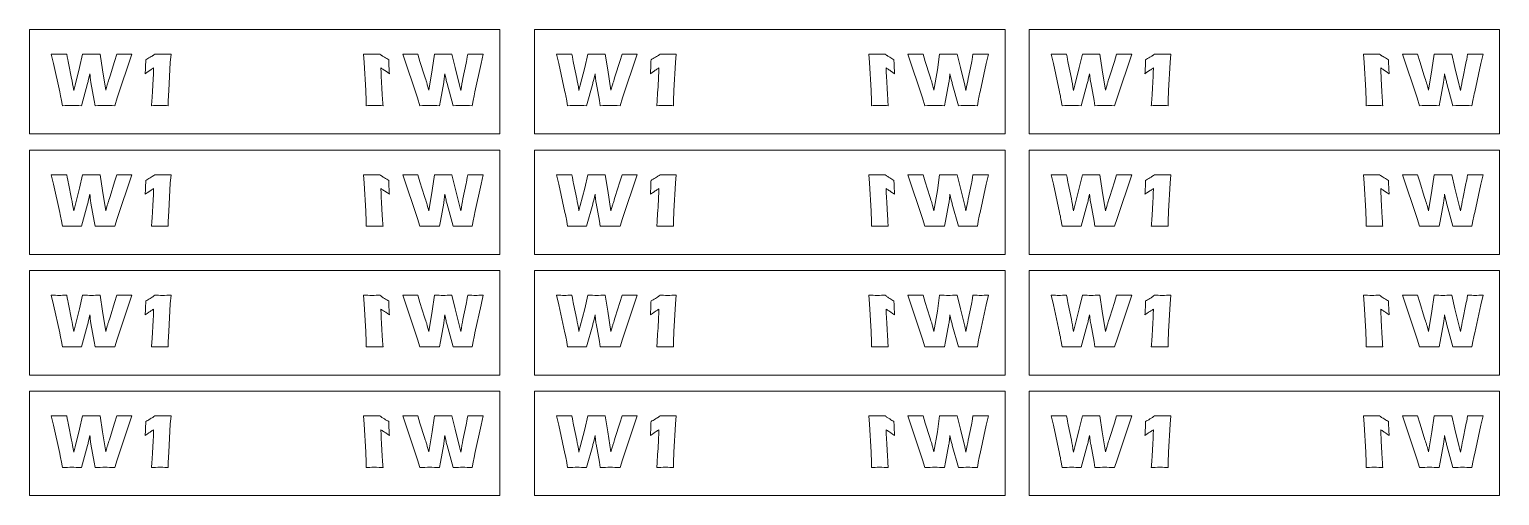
# Model space of a CAD drawing. Header units: millimetres. Extents: x 19 to 160, y -62 to -17.
import ezdxf

# ---------------------------------------------------------------- set-up
doc = ezdxf.new("R2010")
doc.units = ezdxf.units.MM
doc.header["$MEASUREMENT"] = 0
doc.layers.add('Layer 1', color=7, linetype='Continuous', lineweight=0)

# ---------------------------------------------------------------- blocks, each defined once
blk = doc.blocks.new('Block_0')
at = {"layer": 'Layer 1', "color": 250, "lineweight": 18, "true_color": 0x231f20}
for points, knots in [([(22.1, -24.69), (22.1, -24.69), (21.97, -24.02), (21.97, -24.02), (21.94, -23.86), (21.9, -23.64), (21.84, -23.36), (21.84, -23.36), (21.25, -20.66), (21.25, -20.66), (21.25, -20.66), (21.03, -19.75), (21.03, -19.75), (21.34, -19.75), (21.59, -19.76), (21.77, -19.76), (21.99, -19.76), (22.23, -19.75), (22.51, -19.75), (22.58, -20.14), (22.63, -20.43), (22.67, -20.61), (22.67, -20.61), (22.97, -22.07), (22.97, -22.07), (23.03, -22.38), (23.1, -22.77), (23.18, -23.22), (23.18, -23.22), (23.3, -22.71), (23.3, -22.71), (23.3, -22.71), (23.73, -21.04), (23.73, -21.04), (23.73, -21.04), (24.03, -19.75), (24.03, -19.75), (24.36, -19.75), (24.64, -19.76), (24.87, -19.76), (25.11, -19.76), (25.39, -19.75), (25.7, -19.75), (25.7, -19.75), (25.93, -21.27), (25.93, -21.27), (25.93, -21.27), (26.25, -23.21), (26.25, -23.21), (26.25, -23.21), (26.39, -22.68), (26.39, -22.68), (26.41, -22.59), (26.44, -22.49), (26.47, -22.4), (26.5, -22.31), (26.56, -22.12), (26.65, -21.84), (26.65, -21.84), (27.09, -20.45), (27.09, -20.45), (27.09, -20.45), (27.3, -19.75), (27.3, -19.75), (27.59, -19.75), (27.83, -19.75), (28.02, -19.75), (28.23, -19.75), (28.47, -19.75), (28.74, -19.75), (28.74, -19.75), (27.34, -23.95), (27.34, -23.95), (27.34, -23.95), (27.11, -24.69), (27.11, -24.69), (26.75, -24.68), (26.44, -24.68), (26.17, -24.68), (25.88, -24.68), (25.57, -24.68), (25.22, -24.69), (25.22, -24.69), (25.14, -24.19), (25.14, -24.19), (25.14, -24.19), (24.82, -22.46), (24.82, -22.46), (24.8, -22.36), (24.79, -22.25), (24.78, -22.14), (24.76, -22.04), (24.74, -21.86), (24.72, -21.63), (24.72, -21.63), (24.59, -22.19), (24.59, -22.19), (24.56, -22.32), (24.53, -22.45), (24.49, -22.57), (24.49, -22.57), (23.91, -24.69), (23.91, -24.69), (23.55, -24.68), (23.25, -24.68), (23, -24.68), (22.75, -24.68), (22.45, -24.68), (22.1, -24.69)], [0, 0, 0, 0, 1, 1, 1, 2, 2, 2, 3, 3, 3, 4, 4, 4, 5, 5, 5, 6, 6, 6, 7, 7, 7, 8, 8, 8, 9, 9, 9, 10, 10, 10, 11, 11, 11, 12, 12, 12, 13, 13, 13, 14, 14, 14, 15, 15, 15, 16, 16, 16, 17, 17, 17, 18, 18, 18, 19, 19, 19, 20, 20, 20, 21, 21, 21, 22, 22, 22, 23, 23, 23, 24, 24, 24, 25, 25, 25, 26, 26, 26, 27, 27, 27, 28, 28, 28, 29, 29, 29, 30, 30, 30, 31, 31, 31, 32, 32, 32, 33, 33, 33, 34, 34, 34, 35, 35, 35, 36, 36, 36, 36]), ([(30.62, -24.69), (30.65, -24.31), (30.69, -23.71), (30.74, -22.87), (30.79, -22.04), (30.81, -21.44), (30.82, -21.08), (30.73, -21.14), (30.65, -21.19), (30.56, -21.25), (30.48, -21.3), (30.29, -21.43), (30.01, -21.63), (30.03, -21.43), (30.04, -21.19), (30.05, -20.91), (30.06, -20.64), (30.07, -20.43), (30.07, -20.3), (30.19, -20.23), (30.33, -20.15), (30.49, -20.05), (30.64, -19.96), (30.74, -19.89), (30.77, -19.87), (30.81, -19.84), (30.86, -19.8), (30.93, -19.75), (31.14, -19.75), (31.39, -19.76), (31.67, -19.76), (31.94, -19.76), (32.21, -19.75), (32.49, -19.75), (32.49, -19.75), (32.41, -20.55), (32.41, -20.55), (32.41, -20.55), (32.26, -23.23), (32.26, -23.23), (32.26, -23.23), (32.22, -24.22), (32.22, -24.22), (32.22, -24.22), (32.22, -24.69), (32.22, -24.69), (32.02, -24.68), (31.77, -24.68), (31.47, -24.68), (31.13, -24.68), (30.85, -24.68), (30.62, -24.69)], [0, 0, 0, 0, 1, 1, 1, 2, 2, 2, 3, 3, 3, 4, 4, 4, 5, 5, 5, 6, 6, 6, 7, 7, 7, 8, 8, 8, 9, 9, 9, 10, 10, 10, 11, 11, 11, 12, 12, 12, 13, 13, 13, 14, 14, 14, 15, 15, 15, 16, 16, 16, 17, 17, 17, 17])]:
    blk.add_open_spline(points, degree=3, knots=knots, dxfattribs=at)
blk = doc.blocks.new('Block_1')
at = {"layer": 'Layer 1', "color": 250, "lineweight": 18, "true_color": 0x231f20}
for points, knots in [([(51.91, -24.68), (51.62, -24.68), (51.37, -24.68), (51.16, -24.69), (51.16, -24.69), (51.16, -24.22), (51.16, -24.22), (51.16, -24.22), (51.13, -23.23), (51.13, -23.23), (51.13, -23.23), (50.97, -20.55), (50.97, -20.55), (50.97, -20.55), (50.9, -19.75), (50.9, -19.75), (51.18, -19.75), (51.45, -19.76), (51.71, -19.76), (51.99, -19.76), (52.24, -19.75), (52.46, -19.75), (52.53, -19.8), (52.58, -19.84), (52.61, -19.87), (52.65, -19.89), (52.74, -19.96), (52.9, -20.05), (53.05, -20.15), (53.19, -20.23), (53.32, -20.3), (53.32, -20.43), (53.32, -20.64), (53.33, -20.91), (53.35, -21.19), (53.36, -21.43), (53.37, -21.63), (53.09, -21.43), (52.91, -21.3), (52.82, -21.25), (52.74, -21.19), (52.65, -21.14), (52.56, -21.08), (52.57, -21.44), (52.6, -22.04), (52.65, -22.87), (52.69, -23.71), (52.73, -24.31), (52.77, -24.69), (52.54, -24.68), (52.25, -24.68), (51.91, -24.68)], [0, 0, 0, 0, 1, 1, 1, 2, 2, 2, 3, 3, 3, 4, 4, 4, 5, 5, 5, 6, 6, 6, 7, 7, 7, 8, 8, 8, 9, 9, 9, 10, 10, 10, 11, 11, 11, 12, 12, 12, 13, 13, 13, 14, 14, 14, 15, 15, 15, 16, 16, 16, 17, 17, 17, 17]), ([(60.38, -24.68), (60.14, -24.68), (59.84, -24.68), (59.47, -24.69), (59.47, -24.69), (58.89, -22.57), (58.89, -22.57), (58.86, -22.45), (58.83, -22.32), (58.79, -22.19), (58.79, -22.19), (58.67, -21.63), (58.67, -21.63), (58.64, -21.86), (58.62, -22.04), (58.61, -22.14), (58.6, -22.25), (58.58, -22.36), (58.57, -22.46), (58.57, -22.46), (58.25, -24.19), (58.25, -24.19), (58.25, -24.19), (58.17, -24.69), (58.17, -24.69), (57.82, -24.68), (57.51, -24.68), (57.22, -24.68), (56.95, -24.68), (56.63, -24.68), (56.27, -24.69), (56.27, -24.69), (56.05, -23.95), (56.05, -23.95), (56.05, -23.95), (54.65, -19.75), (54.65, -19.75), (54.91, -19.75), (55.15, -19.75), (55.37, -19.75), (55.56, -19.75), (55.8, -19.75), (56.09, -19.75), (56.09, -19.75), (56.29, -20.45), (56.29, -20.45), (56.29, -20.45), (56.74, -21.84), (56.74, -21.84), (56.83, -22.12), (56.89, -22.31), (56.92, -22.4), (56.95, -22.49), (56.97, -22.59), (57, -22.68), (57, -22.68), (57.14, -23.21), (57.14, -23.21), (57.14, -23.21), (57.46, -21.27), (57.46, -21.27), (57.46, -21.27), (57.69, -19.75), (57.69, -19.75), (57.99, -19.75), (58.27, -19.76), (58.52, -19.76), (58.75, -19.76), (59.03, -19.75), (59.36, -19.75), (59.36, -19.75), (59.66, -21.04), (59.66, -21.04), (59.66, -21.04), (60.09, -22.71), (60.09, -22.71), (60.09, -22.71), (60.2, -23.22), (60.2, -23.22), (60.28, -22.77), (60.35, -22.38), (60.41, -22.07), (60.41, -22.07), (60.72, -20.61), (60.72, -20.61), (60.76, -20.43), (60.81, -20.14), (60.87, -19.75), (61.15, -19.75), (61.4, -19.76), (61.61, -19.76), (61.8, -19.76), (62.05, -19.75), (62.35, -19.75), (62.35, -19.75), (62.14, -20.66), (62.14, -20.66), (62.14, -20.66), (61.55, -23.36), (61.55, -23.36), (61.49, -23.64), (61.44, -23.86), (61.41, -24.02), (61.41, -24.02), (61.29, -24.69), (61.29, -24.69), (60.94, -24.68), (60.64, -24.68), (60.38, -24.68)], [0, 0, 0, 0, 1, 1, 1, 2, 2, 2, 3, 3, 3, 4, 4, 4, 5, 5, 5, 6, 6, 6, 7, 7, 7, 8, 8, 8, 9, 9, 9, 10, 10, 10, 11, 11, 11, 12, 12, 12, 13, 13, 13, 14, 14, 14, 15, 15, 15, 16, 16, 16, 17, 17, 17, 18, 18, 18, 19, 19, 19, 20, 20, 20, 21, 21, 21, 22, 22, 22, 23, 23, 23, 24, 24, 24, 25, 25, 25, 26, 26, 26, 27, 27, 27, 28, 28, 28, 29, 29, 29, 30, 30, 30, 31, 31, 31, 32, 32, 32, 33, 33, 33, 34, 34, 34, 35, 35, 35, 36, 36, 36, 36])]:
    blk.add_open_spline(points, degree=3, knots=knots, dxfattribs=at)
blk = doc.blocks.new('Block_2')
at = {"layer": 'Layer 1', "color": 250, "lineweight": 18, "true_color": 0x231f20}
for points, knots in [([(22.1, -36.23), (22.1, -36.23), (21.97, -35.56), (21.97, -35.56), (21.94, -35.4), (21.9, -35.18), (21.84, -34.9), (21.84, -34.9), (21.25, -32.2), (21.25, -32.2), (21.25, -32.2), (21.03, -31.29), (21.03, -31.29), (21.34, -31.29), (21.59, -31.3), (21.77, -31.3), (21.99, -31.3), (22.23, -31.29), (22.51, -31.29), (22.58, -31.68), (22.63, -31.97), (22.67, -32.15), (22.67, -32.15), (22.97, -33.61), (22.97, -33.61), (23.03, -33.92), (23.1, -34.31), (23.18, -34.76), (23.18, -34.76), (23.3, -34.25), (23.3, -34.25), (23.3, -34.25), (23.73, -32.58), (23.73, -32.58), (23.73, -32.58), (24.03, -31.29), (24.03, -31.29), (24.36, -31.29), (24.64, -31.3), (24.87, -31.3), (25.11, -31.3), (25.39, -31.29), (25.7, -31.29), (25.7, -31.29), (25.93, -32.81), (25.93, -32.81), (25.93, -32.81), (26.25, -34.75), (26.25, -34.75), (26.25, -34.75), (26.39, -34.22), (26.39, -34.22), (26.41, -34.13), (26.44, -34.03), (26.47, -33.94), (26.5, -33.85), (26.56, -33.66), (26.65, -33.38), (26.65, -33.38), (27.09, -31.99), (27.09, -31.99), (27.09, -31.99), (27.3, -31.29), (27.3, -31.29), (27.59, -31.29), (27.83, -31.29), (28.02, -31.29), (28.23, -31.29), (28.47, -31.29), (28.74, -31.29), (28.74, -31.29), (27.34, -35.49), (27.34, -35.49), (27.34, -35.49), (27.11, -36.23), (27.11, -36.23), (26.75, -36.22), (26.44, -36.22), (26.17, -36.22), (25.88, -36.22), (25.57, -36.22), (25.22, -36.23), (25.22, -36.23), (25.14, -35.73), (25.14, -35.73), (25.14, -35.73), (24.82, -34.01), (24.82, -34.01), (24.8, -33.9), (24.79, -33.8), (24.78, -33.69), (24.76, -33.58), (24.74, -33.41), (24.72, -33.17), (24.72, -33.17), (24.59, -33.73), (24.59, -33.73), (24.56, -33.86), (24.53, -33.99), (24.49, -34.11), (24.49, -34.11), (23.91, -36.23), (23.91, -36.23), (23.55, -36.22), (23.25, -36.22), (23, -36.22), (22.75, -36.22), (22.45, -36.22), (22.1, -36.23)], [0, 0, 0, 0, 1, 1, 1, 2, 2, 2, 3, 3, 3, 4, 4, 4, 5, 5, 5, 6, 6, 6, 7, 7, 7, 8, 8, 8, 9, 9, 9, 10, 10, 10, 11, 11, 11, 12, 12, 12, 13, 13, 13, 14, 14, 14, 15, 15, 15, 16, 16, 16, 17, 17, 17, 18, 18, 18, 19, 19, 19, 20, 20, 20, 21, 21, 21, 22, 22, 22, 23, 23, 23, 24, 24, 24, 25, 25, 25, 26, 26, 26, 27, 27, 27, 28, 28, 28, 29, 29, 29, 30, 30, 30, 31, 31, 31, 32, 32, 32, 33, 33, 33, 34, 34, 34, 35, 35, 35, 36, 36, 36, 36]), ([(30.62, -36.23), (30.65, -35.85), (30.69, -35.25), (30.74, -34.41), (30.79, -33.58), (30.81, -32.98), (30.82, -32.62), (30.73, -32.68), (30.65, -32.73), (30.56, -32.79), (30.48, -32.84), (30.29, -32.97), (30.01, -33.17), (30.03, -32.97), (30.04, -32.73), (30.05, -32.45), (30.06, -32.18), (30.07, -31.97), (30.07, -31.84), (30.19, -31.77), (30.33, -31.69), (30.49, -31.59), (30.64, -31.5), (30.74, -31.44), (30.77, -31.41), (30.81, -31.38), (30.86, -31.34), (30.93, -31.29), (31.14, -31.29), (31.39, -31.3), (31.67, -31.3), (31.94, -31.3), (32.21, -31.29), (32.49, -31.29), (32.49, -31.29), (32.41, -32.1), (32.41, -32.1), (32.41, -32.1), (32.26, -34.77), (32.26, -34.77), (32.26, -34.77), (32.22, -35.76), (32.22, -35.76), (32.22, -35.76), (32.22, -36.23), (32.22, -36.23), (32.02, -36.22), (31.77, -36.22), (31.47, -36.22), (31.13, -36.22), (30.85, -36.22), (30.62, -36.23)], [0, 0, 0, 0, 1, 1, 1, 2, 2, 2, 3, 3, 3, 4, 4, 4, 5, 5, 5, 6, 6, 6, 7, 7, 7, 8, 8, 8, 9, 9, 9, 10, 10, 10, 11, 11, 11, 12, 12, 12, 13, 13, 13, 14, 14, 14, 15, 15, 15, 16, 16, 16, 17, 17, 17, 17])]:
    blk.add_open_spline(points, degree=3, knots=knots, dxfattribs=at)
blk = doc.blocks.new('Block_3')
at = {"layer": 'Layer 1', "color": 250, "lineweight": 18, "true_color": 0x231f20}
for points, knots in [([(51.91, -36.22), (51.62, -36.22), (51.37, -36.22), (51.16, -36.23), (51.16, -36.23), (51.16, -35.76), (51.16, -35.76), (51.16, -35.76), (51.13, -34.77), (51.13, -34.77), (51.13, -34.77), (50.97, -32.1), (50.97, -32.1), (50.97, -32.1), (50.9, -31.29), (50.9, -31.29), (51.18, -31.29), (51.45, -31.3), (51.71, -31.3), (51.99, -31.3), (52.24, -31.29), (52.46, -31.29), (52.53, -31.34), (52.58, -31.38), (52.61, -31.41), (52.65, -31.44), (52.74, -31.5), (52.9, -31.59), (53.05, -31.69), (53.19, -31.77), (53.32, -31.84), (53.32, -31.97), (53.32, -32.18), (53.33, -32.45), (53.35, -32.73), (53.36, -32.97), (53.37, -33.17), (53.09, -32.97), (52.91, -32.84), (52.82, -32.79), (52.74, -32.73), (52.65, -32.68), (52.56, -32.62), (52.57, -32.98), (52.6, -33.58), (52.65, -34.41), (52.69, -35.25), (52.73, -35.85), (52.77, -36.23), (52.54, -36.22), (52.25, -36.22), (51.91, -36.22)], [0, 0, 0, 0, 1, 1, 1, 2, 2, 2, 3, 3, 3, 4, 4, 4, 5, 5, 5, 6, 6, 6, 7, 7, 7, 8, 8, 8, 9, 9, 9, 10, 10, 10, 11, 11, 11, 12, 12, 12, 13, 13, 13, 14, 14, 14, 15, 15, 15, 16, 16, 16, 17, 17, 17, 17]), ([(60.38, -36.22), (60.14, -36.22), (59.84, -36.22), (59.47, -36.23), (59.47, -36.23), (58.89, -34.11), (58.89, -34.11), (58.86, -33.99), (58.83, -33.86), (58.79, -33.73), (58.79, -33.73), (58.67, -33.17), (58.67, -33.17), (58.64, -33.41), (58.62, -33.58), (58.61, -33.69), (58.6, -33.8), (58.58, -33.9), (58.57, -34.01), (58.57, -34.01), (58.25, -35.73), (58.25, -35.73), (58.25, -35.73), (58.17, -36.23), (58.17, -36.23), (57.82, -36.22), (57.51, -36.22), (57.22, -36.22), (56.95, -36.22), (56.63, -36.22), (56.27, -36.23), (56.27, -36.23), (56.05, -35.49), (56.05, -35.49), (56.05, -35.49), (54.65, -31.29), (54.65, -31.29), (54.91, -31.29), (55.15, -31.29), (55.37, -31.29), (55.56, -31.29), (55.8, -31.29), (56.09, -31.29), (56.09, -31.29), (56.29, -31.99), (56.29, -31.99), (56.29, -31.99), (56.74, -33.38), (56.74, -33.38), (56.83, -33.66), (56.89, -33.85), (56.92, -33.94), (56.95, -34.03), (56.97, -34.13), (57, -34.22), (57, -34.22), (57.14, -34.75), (57.14, -34.75), (57.14, -34.75), (57.46, -32.81), (57.46, -32.81), (57.46, -32.81), (57.69, -31.29), (57.69, -31.29), (57.99, -31.29), (58.27, -31.3), (58.52, -31.3), (58.75, -31.3), (59.03, -31.29), (59.36, -31.29), (59.36, -31.29), (59.66, -32.58), (59.66, -32.58), (59.66, -32.58), (60.09, -34.25), (60.09, -34.25), (60.09, -34.25), (60.2, -34.76), (60.2, -34.76), (60.28, -34.31), (60.35, -33.92), (60.41, -33.61), (60.41, -33.61), (60.72, -32.15), (60.72, -32.15), (60.76, -31.97), (60.81, -31.68), (60.87, -31.29), (61.15, -31.29), (61.4, -31.3), (61.61, -31.3), (61.8, -31.3), (62.05, -31.29), (62.35, -31.29), (62.35, -31.29), (62.14, -32.2), (62.14, -32.2), (62.14, -32.2), (61.55, -34.9), (61.55, -34.9), (61.49, -35.18), (61.44, -35.4), (61.41, -35.56), (61.41, -35.56), (61.29, -36.23), (61.29, -36.23), (60.94, -36.22), (60.64, -36.22), (60.38, -36.22)], [0, 0, 0, 0, 1, 1, 1, 2, 2, 2, 3, 3, 3, 4, 4, 4, 5, 5, 5, 6, 6, 6, 7, 7, 7, 8, 8, 8, 9, 9, 9, 10, 10, 10, 11, 11, 11, 12, 12, 12, 13, 13, 13, 14, 14, 14, 15, 15, 15, 16, 16, 16, 17, 17, 17, 18, 18, 18, 19, 19, 19, 20, 20, 20, 21, 21, 21, 22, 22, 22, 23, 23, 23, 24, 24, 24, 25, 25, 25, 26, 26, 26, 27, 27, 27, 28, 28, 28, 29, 29, 29, 30, 30, 30, 31, 31, 31, 32, 32, 32, 33, 33, 33, 34, 34, 34, 35, 35, 35, 36, 36, 36, 36])]:
    blk.add_open_spline(points, degree=3, knots=knots, dxfattribs=at)
blk = doc.blocks.new('Block_4')
at = {"layer": 'Layer 1', "color": 250, "lineweight": 18, "true_color": 0x231f20}
for points, knots in [([(22.1, -47.77), (22.1, -47.77), (21.97, -47.1), (21.97, -47.1), (21.94, -46.94), (21.9, -46.73), (21.84, -46.44), (21.84, -46.44), (21.25, -43.74), (21.25, -43.74), (21.25, -43.74), (21.03, -42.83), (21.03, -42.83), (21.34, -42.83), (21.59, -42.84), (21.77, -42.84), (21.99, -42.84), (22.23, -42.83), (22.51, -42.83), (22.58, -43.22), (22.63, -43.51), (22.67, -43.69), (22.67, -43.69), (22.97, -45.15), (22.97, -45.15), (23.03, -45.47), (23.1, -45.85), (23.18, -46.3), (23.18, -46.3), (23.3, -45.79), (23.3, -45.79), (23.3, -45.79), (23.73, -44.12), (23.73, -44.12), (23.73, -44.12), (24.03, -42.83), (24.03, -42.83), (24.36, -42.83), (24.64, -42.84), (24.87, -42.84), (25.11, -42.84), (25.39, -42.83), (25.7, -42.83), (25.7, -42.83), (25.93, -44.35), (25.93, -44.35), (25.93, -44.35), (26.25, -46.29), (26.25, -46.29), (26.25, -46.29), (26.39, -45.76), (26.39, -45.76), (26.41, -45.67), (26.44, -45.57), (26.47, -45.48), (26.5, -45.39), (26.56, -45.2), (26.65, -44.92), (26.65, -44.92), (27.09, -43.53), (27.09, -43.53), (27.09, -43.53), (27.3, -42.83), (27.3, -42.83), (27.59, -42.83), (27.83, -42.83), (28.02, -42.83), (28.23, -42.83), (28.47, -42.83), (28.74, -42.83), (28.74, -42.83), (27.34, -47.03), (27.34, -47.03), (27.34, -47.03), (27.11, -47.77), (27.11, -47.77), (26.75, -47.76), (26.44, -47.76), (26.17, -47.76), (25.88, -47.76), (25.57, -47.76), (25.22, -47.77), (25.22, -47.77), (25.14, -47.27), (25.14, -47.27), (25.14, -47.27), (24.82, -45.55), (24.82, -45.55), (24.8, -45.44), (24.79, -45.34), (24.78, -45.23), (24.76, -45.12), (24.74, -44.95), (24.72, -44.71), (24.72, -44.71), (24.59, -45.27), (24.59, -45.27), (24.56, -45.4), (24.53, -45.53), (24.49, -45.65), (24.49, -45.65), (23.91, -47.77), (23.91, -47.77), (23.55, -47.76), (23.25, -47.76), (23, -47.76), (22.75, -47.76), (22.45, -47.76), (22.1, -47.77)], [0, 0, 0, 0, 1, 1, 1, 2, 2, 2, 3, 3, 3, 4, 4, 4, 5, 5, 5, 6, 6, 6, 7, 7, 7, 8, 8, 8, 9, 9, 9, 10, 10, 10, 11, 11, 11, 12, 12, 12, 13, 13, 13, 14, 14, 14, 15, 15, 15, 16, 16, 16, 17, 17, 17, 18, 18, 18, 19, 19, 19, 20, 20, 20, 21, 21, 21, 22, 22, 22, 23, 23, 23, 24, 24, 24, 25, 25, 25, 26, 26, 26, 27, 27, 27, 28, 28, 28, 29, 29, 29, 30, 30, 30, 31, 31, 31, 32, 32, 32, 33, 33, 33, 34, 34, 34, 35, 35, 35, 36, 36, 36, 36]), ([(30.62, -47.77), (30.65, -47.39), (30.69, -46.79), (30.74, -45.95), (30.79, -45.12), (30.81, -44.52), (30.82, -44.16), (30.73, -44.22), (30.65, -44.27), (30.56, -44.33), (30.48, -44.38), (30.29, -44.51), (30.01, -44.71), (30.03, -44.51), (30.04, -44.27), (30.05, -43.99), (30.06, -43.72), (30.07, -43.51), (30.07, -43.38), (30.19, -43.31), (30.33, -43.23), (30.49, -43.13), (30.64, -43.04), (30.74, -42.98), (30.77, -42.95), (30.81, -42.93), (30.86, -42.88), (30.93, -42.83), (31.14, -42.83), (31.39, -42.84), (31.67, -42.84), (31.94, -42.84), (32.21, -42.83), (32.49, -42.83), (32.49, -42.83), (32.41, -43.64), (32.41, -43.64), (32.41, -43.64), (32.26, -46.31), (32.26, -46.31), (32.26, -46.31), (32.22, -47.3), (32.22, -47.3), (32.22, -47.3), (32.22, -47.77), (32.22, -47.77), (32.02, -47.76), (31.77, -47.76), (31.47, -47.76), (31.13, -47.76), (30.85, -47.76), (30.62, -47.77)], [0, 0, 0, 0, 1, 1, 1, 2, 2, 2, 3, 3, 3, 4, 4, 4, 5, 5, 5, 6, 6, 6, 7, 7, 7, 8, 8, 8, 9, 9, 9, 10, 10, 10, 11, 11, 11, 12, 12, 12, 13, 13, 13, 14, 14, 14, 15, 15, 15, 16, 16, 16, 17, 17, 17, 17])]:
    blk.add_open_spline(points, degree=3, knots=knots, dxfattribs=at)
blk = doc.blocks.new('Block_5')
at = {"layer": 'Layer 1', "color": 250, "lineweight": 18, "true_color": 0x231f20}
for points, knots in [([(51.91, -47.76), (51.62, -47.76), (51.37, -47.76), (51.16, -47.77), (51.16, -47.77), (51.16, -47.3), (51.16, -47.3), (51.16, -47.3), (51.13, -46.31), (51.13, -46.31), (51.13, -46.31), (50.97, -43.64), (50.97, -43.64), (50.97, -43.64), (50.9, -42.83), (50.9, -42.83), (51.18, -42.83), (51.45, -42.84), (51.71, -42.84), (51.99, -42.84), (52.24, -42.83), (52.46, -42.83), (52.53, -42.88), (52.58, -42.93), (52.61, -42.95), (52.65, -42.98), (52.74, -43.04), (52.9, -43.13), (53.05, -43.23), (53.19, -43.31), (53.32, -43.38), (53.32, -43.51), (53.32, -43.72), (53.33, -43.99), (53.35, -44.27), (53.36, -44.51), (53.37, -44.71), (53.09, -44.51), (52.91, -44.38), (52.82, -44.33), (52.74, -44.27), (52.65, -44.22), (52.56, -44.16), (52.57, -44.52), (52.6, -45.12), (52.65, -45.95), (52.69, -46.79), (52.73, -47.39), (52.77, -47.77), (52.54, -47.76), (52.25, -47.76), (51.91, -47.76)], [0, 0, 0, 0, 1, 1, 1, 2, 2, 2, 3, 3, 3, 4, 4, 4, 5, 5, 5, 6, 6, 6, 7, 7, 7, 8, 8, 8, 9, 9, 9, 10, 10, 10, 11, 11, 11, 12, 12, 12, 13, 13, 13, 14, 14, 14, 15, 15, 15, 16, 16, 16, 17, 17, 17, 17]), ([(60.38, -47.76), (60.14, -47.76), (59.84, -47.76), (59.47, -47.77), (59.47, -47.77), (58.89, -45.65), (58.89, -45.65), (58.86, -45.53), (58.83, -45.4), (58.79, -45.27), (58.79, -45.27), (58.67, -44.71), (58.67, -44.71), (58.64, -44.95), (58.62, -45.12), (58.61, -45.23), (58.6, -45.34), (58.58, -45.44), (58.57, -45.55), (58.57, -45.55), (58.25, -47.27), (58.25, -47.27), (58.25, -47.27), (58.17, -47.77), (58.17, -47.77), (57.82, -47.76), (57.51, -47.76), (57.22, -47.76), (56.95, -47.76), (56.63, -47.76), (56.27, -47.77), (56.27, -47.77), (56.05, -47.03), (56.05, -47.03), (56.05, -47.03), (54.65, -42.83), (54.65, -42.83), (54.91, -42.83), (55.15, -42.83), (55.37, -42.83), (55.56, -42.83), (55.8, -42.83), (56.09, -42.83), (56.09, -42.83), (56.29, -43.53), (56.29, -43.53), (56.29, -43.53), (56.74, -44.92), (56.74, -44.92), (56.83, -45.2), (56.89, -45.39), (56.92, -45.48), (56.95, -45.57), (56.97, -45.67), (57, -45.76), (57, -45.76), (57.14, -46.29), (57.14, -46.29), (57.14, -46.29), (57.46, -44.35), (57.46, -44.35), (57.46, -44.35), (57.69, -42.83), (57.69, -42.83), (57.99, -42.83), (58.27, -42.84), (58.52, -42.84), (58.75, -42.84), (59.03, -42.83), (59.36, -42.83), (59.36, -42.83), (59.66, -44.12), (59.66, -44.12), (59.66, -44.12), (60.09, -45.79), (60.09, -45.79), (60.09, -45.79), (60.2, -46.3), (60.2, -46.3), (60.28, -45.85), (60.35, -45.47), (60.41, -45.15), (60.41, -45.15), (60.72, -43.69), (60.72, -43.69), (60.76, -43.51), (60.81, -43.22), (60.87, -42.83), (61.15, -42.83), (61.4, -42.84), (61.61, -42.84), (61.8, -42.84), (62.05, -42.83), (62.35, -42.83), (62.35, -42.83), (62.14, -43.74), (62.14, -43.74), (62.14, -43.74), (61.55, -46.44), (61.55, -46.44), (61.49, -46.73), (61.44, -46.94), (61.41, -47.1), (61.41, -47.1), (61.29, -47.77), (61.29, -47.77), (60.94, -47.76), (60.64, -47.76), (60.38, -47.76)], [0, 0, 0, 0, 1, 1, 1, 2, 2, 2, 3, 3, 3, 4, 4, 4, 5, 5, 5, 6, 6, 6, 7, 7, 7, 8, 8, 8, 9, 9, 9, 10, 10, 10, 11, 11, 11, 12, 12, 12, 13, 13, 13, 14, 14, 14, 15, 15, 15, 16, 16, 16, 17, 17, 17, 18, 18, 18, 19, 19, 19, 20, 20, 20, 21, 21, 21, 22, 22, 22, 23, 23, 23, 24, 24, 24, 25, 25, 25, 26, 26, 26, 27, 27, 27, 28, 28, 28, 29, 29, 29, 30, 30, 30, 31, 31, 31, 32, 32, 32, 33, 33, 33, 34, 34, 34, 35, 35, 35, 36, 36, 36, 36])]:
    blk.add_open_spline(points, degree=3, knots=knots, dxfattribs=at)
blk = doc.blocks.new('Block_6')
at = {"layer": 'Layer 1', "color": 250, "lineweight": 18, "true_color": 0x231f20}
for points, knots in [([(22.1, -59.31), (22.1, -59.31), (21.97, -58.64), (21.97, -58.64), (21.94, -58.49), (21.9, -58.27), (21.84, -57.98), (21.84, -57.98), (21.25, -55.28), (21.25, -55.28), (21.25, -55.28), (21.03, -54.37), (21.03, -54.37), (21.34, -54.37), (21.59, -54.38), (21.77, -54.38), (21.99, -54.38), (22.23, -54.37), (22.51, -54.37), (22.58, -54.76), (22.63, -55.05), (22.67, -55.23), (22.67, -55.23), (22.97, -56.69), (22.97, -56.69), (23.03, -57.01), (23.1, -57.39), (23.18, -57.84), (23.18, -57.84), (23.3, -57.33), (23.3, -57.33), (23.3, -57.33), (23.73, -55.66), (23.73, -55.66), (23.73, -55.66), (24.03, -54.37), (24.03, -54.37), (24.36, -54.37), (24.64, -54.38), (24.87, -54.38), (25.11, -54.38), (25.39, -54.37), (25.7, -54.37), (25.7, -54.37), (25.93, -55.89), (25.93, -55.89), (25.93, -55.89), (26.25, -57.83), (26.25, -57.83), (26.25, -57.83), (26.39, -57.3), (26.39, -57.3), (26.41, -57.21), (26.44, -57.12), (26.47, -57.02), (26.5, -56.93), (26.56, -56.74), (26.65, -56.46), (26.65, -56.46), (27.09, -55.07), (27.09, -55.07), (27.09, -55.07), (27.3, -54.37), (27.3, -54.37), (27.59, -54.37), (27.83, -54.37), (28.02, -54.37), (28.23, -54.37), (28.47, -54.37), (28.74, -54.37), (28.74, -54.37), (27.34, -58.57), (27.34, -58.57), (27.34, -58.57), (27.11, -59.31), (27.11, -59.31), (26.75, -59.3), (26.44, -59.3), (26.17, -59.3), (25.88, -59.3), (25.57, -59.3), (25.22, -59.31), (25.22, -59.31), (25.14, -58.81), (25.14, -58.81), (25.14, -58.81), (24.82, -57.09), (24.82, -57.09), (24.8, -56.98), (24.79, -56.88), (24.78, -56.77), (24.76, -56.66), (24.74, -56.49), (24.72, -56.25), (24.72, -56.25), (24.59, -56.82), (24.59, -56.82), (24.56, -56.94), (24.53, -57.07), (24.49, -57.2), (24.49, -57.2), (23.91, -59.31), (23.91, -59.31), (23.55, -59.3), (23.25, -59.3), (23, -59.3), (22.75, -59.3), (22.45, -59.3), (22.1, -59.31)], [0, 0, 0, 0, 1, 1, 1, 2, 2, 2, 3, 3, 3, 4, 4, 4, 5, 5, 5, 6, 6, 6, 7, 7, 7, 8, 8, 8, 9, 9, 9, 10, 10, 10, 11, 11, 11, 12, 12, 12, 13, 13, 13, 14, 14, 14, 15, 15, 15, 16, 16, 16, 17, 17, 17, 18, 18, 18, 19, 19, 19, 20, 20, 20, 21, 21, 21, 22, 22, 22, 23, 23, 23, 24, 24, 24, 25, 25, 25, 26, 26, 26, 27, 27, 27, 28, 28, 28, 29, 29, 29, 30, 30, 30, 31, 31, 31, 32, 32, 32, 33, 33, 33, 34, 34, 34, 35, 35, 35, 36, 36, 36, 36]), ([(30.62, -59.31), (30.65, -58.93), (30.69, -58.33), (30.74, -57.5), (30.79, -56.66), (30.81, -56.06), (30.82, -55.7), (30.73, -55.76), (30.65, -55.82), (30.56, -55.87), (30.48, -55.92), (30.29, -56.05), (30.01, -56.25), (30.03, -56.05), (30.04, -55.81), (30.05, -55.53), (30.06, -55.26), (30.07, -55.05), (30.07, -54.92), (30.19, -54.85), (30.33, -54.77), (30.49, -54.67), (30.64, -54.58), (30.74, -54.52), (30.77, -54.49), (30.81, -54.47), (30.86, -54.43), (30.93, -54.37), (31.14, -54.37), (31.39, -54.38), (31.67, -54.38), (31.94, -54.38), (32.21, -54.37), (32.49, -54.37), (32.49, -54.37), (32.41, -55.18), (32.41, -55.18), (32.41, -55.18), (32.26, -57.85), (32.26, -57.85), (32.26, -57.85), (32.22, -58.84), (32.22, -58.84), (32.22, -58.84), (32.22, -59.31), (32.22, -59.31), (32.02, -59.3), (31.77, -59.3), (31.47, -59.3), (31.13, -59.3), (30.85, -59.3), (30.62, -59.31)], [0, 0, 0, 0, 1, 1, 1, 2, 2, 2, 3, 3, 3, 4, 4, 4, 5, 5, 5, 6, 6, 6, 7, 7, 7, 8, 8, 8, 9, 9, 9, 10, 10, 10, 11, 11, 11, 12, 12, 12, 13, 13, 13, 14, 14, 14, 15, 15, 15, 16, 16, 16, 17, 17, 17, 17])]:
    blk.add_open_spline(points, degree=3, knots=knots, dxfattribs=at)
blk = doc.blocks.new('Block_7')
at = {"layer": 'Layer 1', "color": 250, "lineweight": 18, "true_color": 0x231f20}
for points, knots in [([(51.91, -59.3), (51.62, -59.3), (51.37, -59.3), (51.16, -59.31), (51.16, -59.31), (51.16, -58.84), (51.16, -58.84), (51.16, -58.84), (51.13, -57.85), (51.13, -57.85), (51.13, -57.85), (50.97, -55.18), (50.97, -55.18), (50.97, -55.18), (50.9, -54.37), (50.9, -54.37), (51.18, -54.37), (51.45, -54.38), (51.71, -54.38), (51.99, -54.38), (52.24, -54.37), (52.46, -54.37), (52.53, -54.43), (52.58, -54.47), (52.61, -54.49), (52.65, -54.52), (52.74, -54.58), (52.9, -54.67), (53.05, -54.77), (53.19, -54.85), (53.32, -54.92), (53.32, -55.05), (53.32, -55.26), (53.33, -55.53), (53.35, -55.81), (53.36, -56.05), (53.37, -56.25), (53.09, -56.05), (52.91, -55.92), (52.82, -55.87), (52.74, -55.82), (52.65, -55.76), (52.56, -55.7), (52.57, -56.06), (52.6, -56.66), (52.65, -57.5), (52.69, -58.33), (52.73, -58.93), (52.77, -59.31), (52.54, -59.3), (52.25, -59.3), (51.91, -59.3)], [0, 0, 0, 0, 1, 1, 1, 2, 2, 2, 3, 3, 3, 4, 4, 4, 5, 5, 5, 6, 6, 6, 7, 7, 7, 8, 8, 8, 9, 9, 9, 10, 10, 10, 11, 11, 11, 12, 12, 12, 13, 13, 13, 14, 14, 14, 15, 15, 15, 16, 16, 16, 17, 17, 17, 17]), ([(60.38, -59.3), (60.14, -59.3), (59.84, -59.3), (59.47, -59.31), (59.47, -59.31), (58.89, -57.2), (58.89, -57.2), (58.86, -57.07), (58.83, -56.94), (58.79, -56.82), (58.79, -56.82), (58.67, -56.25), (58.67, -56.25), (58.64, -56.49), (58.62, -56.66), (58.61, -56.77), (58.6, -56.88), (58.58, -56.98), (58.57, -57.09), (58.57, -57.09), (58.25, -58.81), (58.25, -58.81), (58.25, -58.81), (58.17, -59.31), (58.17, -59.31), (57.82, -59.3), (57.51, -59.3), (57.22, -59.3), (56.95, -59.3), (56.63, -59.3), (56.27, -59.31), (56.27, -59.31), (56.05, -58.57), (56.05, -58.57), (56.05, -58.57), (54.65, -54.37), (54.65, -54.37), (54.91, -54.37), (55.15, -54.37), (55.37, -54.37), (55.56, -54.37), (55.8, -54.37), (56.09, -54.37), (56.09, -54.37), (56.29, -55.07), (56.29, -55.07), (56.29, -55.07), (56.74, -56.46), (56.74, -56.46), (56.83, -56.74), (56.89, -56.93), (56.92, -57.02), (56.95, -57.12), (56.97, -57.21), (57, -57.3), (57, -57.3), (57.14, -57.83), (57.14, -57.83), (57.14, -57.83), (57.46, -55.89), (57.46, -55.89), (57.46, -55.89), (57.69, -54.37), (57.69, -54.37), (57.99, -54.37), (58.27, -54.38), (58.52, -54.38), (58.75, -54.38), (59.03, -54.37), (59.36, -54.37), (59.36, -54.37), (59.66, -55.66), (59.66, -55.66), (59.66, -55.66), (60.09, -57.33), (60.09, -57.33), (60.09, -57.33), (60.2, -57.84), (60.2, -57.84), (60.28, -57.39), (60.35, -57.01), (60.41, -56.69), (60.41, -56.69), (60.72, -55.23), (60.72, -55.23), (60.76, -55.05), (60.81, -54.76), (60.87, -54.37), (61.15, -54.37), (61.4, -54.38), (61.61, -54.38), (61.8, -54.38), (62.05, -54.37), (62.35, -54.37), (62.35, -54.37), (62.14, -55.28), (62.14, -55.28), (62.14, -55.28), (61.55, -57.98), (61.55, -57.98), (61.49, -58.27), (61.44, -58.49), (61.41, -58.64), (61.41, -58.64), (61.29, -59.31), (61.29, -59.31), (60.94, -59.3), (60.64, -59.3), (60.38, -59.3)], [0, 0, 0, 0, 1, 1, 1, 2, 2, 2, 3, 3, 3, 4, 4, 4, 5, 5, 5, 6, 6, 6, 7, 7, 7, 8, 8, 8, 9, 9, 9, 10, 10, 10, 11, 11, 11, 12, 12, 12, 13, 13, 13, 14, 14, 14, 15, 15, 15, 16, 16, 16, 17, 17, 17, 18, 18, 18, 19, 19, 19, 20, 20, 20, 21, 21, 21, 22, 22, 22, 23, 23, 23, 24, 24, 24, 25, 25, 25, 26, 26, 26, 27, 27, 27, 28, 28, 28, 29, 29, 29, 30, 30, 30, 31, 31, 31, 32, 32, 32, 33, 33, 33, 34, 34, 34, 35, 35, 35, 36, 36, 36, 36])]:
    blk.add_open_spline(points, degree=3, knots=knots, dxfattribs=at)
blk = doc.blocks.new('Block_8')
at = {"layer": 'Layer 1', "color": 250, "lineweight": 18, "true_color": 0x231f20}
for points, knots in [([(70.42, -24.69), (70.42, -24.69), (70.3, -24.02), (70.3, -24.02), (70.27, -23.86), (70.23, -23.64), (70.17, -23.36), (70.17, -23.36), (69.58, -20.66), (69.58, -20.66), (69.58, -20.66), (69.36, -19.75), (69.36, -19.75), (69.67, -19.75), (69.91, -19.76), (70.1, -19.76), (70.32, -19.76), (70.56, -19.75), (70.84, -19.75), (70.91, -20.14), (70.96, -20.43), (71, -20.61), (71, -20.61), (71.3, -22.07), (71.3, -22.07), (71.36, -22.38), (71.43, -22.77), (71.51, -23.22), (71.51, -23.22), (71.63, -22.71), (71.63, -22.71), (71.63, -22.71), (72.06, -21.04), (72.06, -21.04), (72.06, -21.04), (72.36, -19.75), (72.36, -19.75), (72.69, -19.75), (72.97, -19.76), (73.2, -19.76), (73.44, -19.76), (73.72, -19.75), (74.03, -19.75), (74.03, -19.75), (74.26, -21.27), (74.26, -21.27), (74.26, -21.27), (74.57, -23.21), (74.57, -23.21), (74.57, -23.21), (74.72, -22.68), (74.72, -22.68), (74.74, -22.59), (74.77, -22.49), (74.8, -22.4), (74.83, -22.31), (74.89, -22.12), (74.98, -21.84), (74.98, -21.84), (75.42, -20.45), (75.42, -20.45), (75.42, -20.45), (75.63, -19.75), (75.63, -19.75), (75.92, -19.75), (76.16, -19.75), (76.35, -19.75), (76.56, -19.75), (76.8, -19.75), (77.07, -19.75), (77.07, -19.75), (75.67, -23.95), (75.67, -23.95), (75.67, -23.95), (75.44, -24.69), (75.44, -24.69), (75.08, -24.68), (74.76, -24.68), (74.49, -24.68), (74.21, -24.68), (73.9, -24.68), (73.55, -24.69), (73.55, -24.69), (73.47, -24.19), (73.47, -24.19), (73.47, -24.19), (73.15, -22.46), (73.15, -22.46), (73.13, -22.36), (73.12, -22.25), (73.1, -22.14), (73.09, -22.04), (73.07, -21.86), (73.05, -21.63), (73.05, -21.63), (72.92, -22.19), (72.92, -22.19), (72.89, -22.32), (72.86, -22.45), (72.82, -22.57), (72.82, -22.57), (72.24, -24.69), (72.24, -24.69), (71.88, -24.68), (71.57, -24.68), (71.33, -24.68), (71.08, -24.68), (70.77, -24.68), (70.42, -24.69)], [0, 0, 0, 0, 1, 1, 1, 2, 2, 2, 3, 3, 3, 4, 4, 4, 5, 5, 5, 6, 6, 6, 7, 7, 7, 8, 8, 8, 9, 9, 9, 10, 10, 10, 11, 11, 11, 12, 12, 12, 13, 13, 13, 14, 14, 14, 15, 15, 15, 16, 16, 16, 17, 17, 17, 18, 18, 18, 19, 19, 19, 20, 20, 20, 21, 21, 21, 22, 22, 22, 23, 23, 23, 24, 24, 24, 25, 25, 25, 26, 26, 26, 27, 27, 27, 28, 28, 28, 29, 29, 29, 30, 30, 30, 31, 31, 31, 32, 32, 32, 33, 33, 33, 34, 34, 34, 35, 35, 35, 36, 36, 36, 36]), ([(78.95, -24.69), (78.98, -24.31), (79.02, -23.71), (79.07, -22.87), (79.12, -22.04), (79.14, -21.44), (79.15, -21.08), (79.06, -21.14), (78.98, -21.19), (78.89, -21.25), (78.81, -21.3), (78.62, -21.43), (78.34, -21.63), (78.36, -21.43), (78.37, -21.19), (78.38, -20.91), (78.39, -20.64), (78.4, -20.43), (78.4, -20.3), (78.52, -20.23), (78.66, -20.15), (78.82, -20.05), (78.97, -19.96), (79.07, -19.89), (79.1, -19.87), (79.14, -19.84), (79.19, -19.8), (79.26, -19.75), (79.47, -19.75), (79.72, -19.76), (80, -19.76), (80.27, -19.76), (80.54, -19.75), (80.82, -19.75), (80.82, -19.75), (80.74, -20.55), (80.74, -20.55), (80.74, -20.55), (80.59, -23.23), (80.59, -23.23), (80.59, -23.23), (80.55, -24.22), (80.55, -24.22), (80.55, -24.22), (80.55, -24.69), (80.55, -24.69), (80.35, -24.68), (80.1, -24.68), (79.8, -24.68), (79.46, -24.68), (79.18, -24.68), (78.95, -24.69)], [0, 0, 0, 0, 1, 1, 1, 2, 2, 2, 3, 3, 3, 4, 4, 4, 5, 5, 5, 6, 6, 6, 7, 7, 7, 8, 8, 8, 9, 9, 9, 10, 10, 10, 11, 11, 11, 12, 12, 12, 13, 13, 13, 14, 14, 14, 15, 15, 15, 16, 16, 16, 17, 17, 17, 17])]:
    blk.add_open_spline(points, degree=3, knots=knots, dxfattribs=at)
blk = doc.blocks.new('Block_9')
at = {"layer": 'Layer 1', "color": 250, "lineweight": 18, "true_color": 0x231f20}
for points, knots in [([(100.24, -24.68), (99.95, -24.68), (99.7, -24.68), (99.49, -24.69), (99.49, -24.69), (99.49, -24.22), (99.49, -24.22), (99.49, -24.22), (99.46, -23.23), (99.46, -23.23), (99.46, -23.23), (99.3, -20.55), (99.3, -20.55), (99.3, -20.55), (99.23, -19.75), (99.23, -19.75), (99.51, -19.75), (99.78, -19.76), (100.04, -19.76), (100.32, -19.76), (100.57, -19.75), (100.79, -19.75), (100.86, -19.8), (100.91, -19.84), (100.94, -19.87), (100.98, -19.89), (101.07, -19.96), (101.23, -20.05), (101.38, -20.15), (101.52, -20.23), (101.64, -20.3), (101.64, -20.43), (101.65, -20.64), (101.66, -20.91), (101.68, -21.19), (101.69, -21.43), (101.7, -21.63), (101.42, -21.43), (101.24, -21.3), (101.15, -21.25), (101.07, -21.19), (100.98, -21.14), (100.89, -21.08), (100.9, -21.44), (100.93, -22.04), (100.98, -22.87), (101.02, -23.71), (101.06, -24.31), (101.09, -24.69), (100.87, -24.68), (100.58, -24.68), (100.24, -24.68)], [0, 0, 0, 0, 1, 1, 1, 2, 2, 2, 3, 3, 3, 4, 4, 4, 5, 5, 5, 6, 6, 6, 7, 7, 7, 8, 8, 8, 9, 9, 9, 10, 10, 10, 11, 11, 11, 12, 12, 12, 13, 13, 13, 14, 14, 14, 15, 15, 15, 16, 16, 16, 17, 17, 17, 17]), ([(108.71, -24.68), (108.47, -24.68), (108.17, -24.68), (107.8, -24.69), (107.8, -24.69), (107.22, -22.57), (107.22, -22.57), (107.19, -22.45), (107.15, -22.32), (107.12, -22.19), (107.12, -22.19), (107, -21.63), (107, -21.63), (106.97, -21.86), (106.95, -22.04), (106.94, -22.14), (106.93, -22.25), (106.91, -22.36), (106.9, -22.46), (106.9, -22.46), (106.58, -24.19), (106.58, -24.19), (106.58, -24.19), (106.49, -24.69), (106.49, -24.69), (106.15, -24.68), (105.84, -24.68), (105.55, -24.68), (105.28, -24.68), (104.96, -24.68), (104.6, -24.69), (104.6, -24.69), (104.38, -23.95), (104.38, -23.95), (104.38, -23.95), (102.98, -19.75), (102.98, -19.75), (103.24, -19.75), (103.48, -19.75), (103.7, -19.75), (103.89, -19.75), (104.13, -19.75), (104.42, -19.75), (104.42, -19.75), (104.62, -20.45), (104.62, -20.45), (104.62, -20.45), (105.07, -21.84), (105.07, -21.84), (105.16, -22.12), (105.22, -22.31), (105.25, -22.4), (105.27, -22.49), (105.3, -22.59), (105.33, -22.68), (105.33, -22.68), (105.47, -23.21), (105.47, -23.21), (105.47, -23.21), (105.79, -21.27), (105.79, -21.27), (105.79, -21.27), (106.01, -19.75), (106.01, -19.75), (106.32, -19.75), (106.6, -19.76), (106.85, -19.76), (107.08, -19.76), (107.36, -19.75), (107.69, -19.75), (107.69, -19.75), (107.99, -21.04), (107.99, -21.04), (107.99, -21.04), (108.42, -22.71), (108.42, -22.71), (108.42, -22.71), (108.53, -23.22), (108.53, -23.22), (108.61, -22.77), (108.68, -22.38), (108.74, -22.07), (108.74, -22.07), (109.05, -20.61), (109.05, -20.61), (109.09, -20.43), (109.14, -20.14), (109.2, -19.75), (109.48, -19.75), (109.73, -19.76), (109.94, -19.76), (110.13, -19.76), (110.38, -19.75), (110.68, -19.75), (110.68, -19.75), (110.47, -20.66), (110.47, -20.66), (110.47, -20.66), (109.88, -23.36), (109.88, -23.36), (109.82, -23.64), (109.77, -23.86), (109.74, -24.02), (109.74, -24.02), (109.62, -24.69), (109.62, -24.69), (109.27, -24.68), (108.97, -24.68), (108.71, -24.68)], [0, 0, 0, 0, 1, 1, 1, 2, 2, 2, 3, 3, 3, 4, 4, 4, 5, 5, 5, 6, 6, 6, 7, 7, 7, 8, 8, 8, 9, 9, 9, 10, 10, 10, 11, 11, 11, 12, 12, 12, 13, 13, 13, 14, 14, 14, 15, 15, 15, 16, 16, 16, 17, 17, 17, 18, 18, 18, 19, 19, 19, 20, 20, 20, 21, 21, 21, 22, 22, 22, 23, 23, 23, 24, 24, 24, 25, 25, 25, 26, 26, 26, 27, 27, 27, 28, 28, 28, 29, 29, 29, 30, 30, 30, 31, 31, 31, 32, 32, 32, 33, 33, 33, 34, 34, 34, 35, 35, 35, 36, 36, 36, 36])]:
    blk.add_open_spline(points, degree=3, knots=knots, dxfattribs=at)
blk = doc.blocks.new('Block_10')
at = {"layer": 'Layer 1', "color": 250, "lineweight": 18, "true_color": 0x231f20}
for points, knots in [([(70.42, -36.23), (70.42, -36.23), (70.3, -35.56), (70.3, -35.56), (70.27, -35.4), (70.23, -35.18), (70.17, -34.9), (70.17, -34.9), (69.58, -32.2), (69.58, -32.2), (69.58, -32.2), (69.36, -31.29), (69.36, -31.29), (69.67, -31.29), (69.91, -31.3), (70.1, -31.3), (70.32, -31.3), (70.56, -31.29), (70.84, -31.29), (70.91, -31.68), (70.96, -31.97), (71, -32.15), (71, -32.15), (71.3, -33.61), (71.3, -33.61), (71.36, -33.92), (71.43, -34.31), (71.51, -34.76), (71.51, -34.76), (71.63, -34.25), (71.63, -34.25), (71.63, -34.25), (72.06, -32.58), (72.06, -32.58), (72.06, -32.58), (72.36, -31.29), (72.36, -31.29), (72.69, -31.29), (72.97, -31.3), (73.2, -31.3), (73.44, -31.3), (73.72, -31.29), (74.03, -31.29), (74.03, -31.29), (74.26, -32.81), (74.26, -32.81), (74.26, -32.81), (74.57, -34.75), (74.57, -34.75), (74.57, -34.75), (74.72, -34.22), (74.72, -34.22), (74.74, -34.13), (74.77, -34.03), (74.8, -33.94), (74.83, -33.85), (74.89, -33.66), (74.98, -33.38), (74.98, -33.38), (75.42, -31.99), (75.42, -31.99), (75.42, -31.99), (75.63, -31.29), (75.63, -31.29), (75.92, -31.29), (76.16, -31.29), (76.35, -31.29), (76.56, -31.29), (76.8, -31.29), (77.07, -31.29), (77.07, -31.29), (75.67, -35.49), (75.67, -35.49), (75.67, -35.49), (75.44, -36.23), (75.44, -36.23), (75.08, -36.22), (74.76, -36.22), (74.49, -36.22), (74.21, -36.22), (73.9, -36.22), (73.55, -36.23), (73.55, -36.23), (73.47, -35.73), (73.47, -35.73), (73.47, -35.73), (73.15, -34.01), (73.15, -34.01), (73.13, -33.9), (73.12, -33.8), (73.1, -33.69), (73.09, -33.58), (73.07, -33.41), (73.05, -33.17), (73.05, -33.17), (72.92, -33.73), (72.92, -33.73), (72.89, -33.86), (72.86, -33.99), (72.82, -34.11), (72.82, -34.11), (72.24, -36.23), (72.24, -36.23), (71.88, -36.22), (71.57, -36.22), (71.33, -36.22), (71.08, -36.22), (70.77, -36.22), (70.42, -36.23)], [0, 0, 0, 0, 1, 1, 1, 2, 2, 2, 3, 3, 3, 4, 4, 4, 5, 5, 5, 6, 6, 6, 7, 7, 7, 8, 8, 8, 9, 9, 9, 10, 10, 10, 11, 11, 11, 12, 12, 12, 13, 13, 13, 14, 14, 14, 15, 15, 15, 16, 16, 16, 17, 17, 17, 18, 18, 18, 19, 19, 19, 20, 20, 20, 21, 21, 21, 22, 22, 22, 23, 23, 23, 24, 24, 24, 25, 25, 25, 26, 26, 26, 27, 27, 27, 28, 28, 28, 29, 29, 29, 30, 30, 30, 31, 31, 31, 32, 32, 32, 33, 33, 33, 34, 34, 34, 35, 35, 35, 36, 36, 36, 36]), ([(78.95, -36.23), (78.98, -35.85), (79.02, -35.25), (79.07, -34.41), (79.12, -33.58), (79.14, -32.98), (79.15, -32.62), (79.06, -32.68), (78.98, -32.73), (78.89, -32.79), (78.81, -32.84), (78.62, -32.97), (78.34, -33.17), (78.36, -32.97), (78.37, -32.73), (78.38, -32.45), (78.39, -32.18), (78.4, -31.97), (78.4, -31.84), (78.52, -31.77), (78.66, -31.69), (78.82, -31.59), (78.97, -31.5), (79.07, -31.44), (79.1, -31.41), (79.14, -31.38), (79.19, -31.34), (79.26, -31.29), (79.47, -31.29), (79.72, -31.3), (80, -31.3), (80.27, -31.3), (80.54, -31.29), (80.82, -31.29), (80.82, -31.29), (80.74, -32.1), (80.74, -32.1), (80.74, -32.1), (80.59, -34.77), (80.59, -34.77), (80.59, -34.77), (80.55, -35.76), (80.55, -35.76), (80.55, -35.76), (80.55, -36.23), (80.55, -36.23), (80.35, -36.22), (80.1, -36.22), (79.8, -36.22), (79.46, -36.22), (79.18, -36.22), (78.95, -36.23)], [0, 0, 0, 0, 1, 1, 1, 2, 2, 2, 3, 3, 3, 4, 4, 4, 5, 5, 5, 6, 6, 6, 7, 7, 7, 8, 8, 8, 9, 9, 9, 10, 10, 10, 11, 11, 11, 12, 12, 12, 13, 13, 13, 14, 14, 14, 15, 15, 15, 16, 16, 16, 17, 17, 17, 17])]:
    blk.add_open_spline(points, degree=3, knots=knots, dxfattribs=at)
blk = doc.blocks.new('Block_11')
at = {"layer": 'Layer 1', "color": 250, "lineweight": 18, "true_color": 0x231f20}
for points, knots in [([(100.24, -36.22), (99.95, -36.22), (99.7, -36.22), (99.49, -36.23), (99.49, -36.23), (99.49, -35.76), (99.49, -35.76), (99.49, -35.76), (99.46, -34.77), (99.46, -34.77), (99.46, -34.77), (99.3, -32.1), (99.3, -32.1), (99.3, -32.1), (99.23, -31.29), (99.23, -31.29), (99.51, -31.29), (99.78, -31.3), (100.04, -31.3), (100.32, -31.3), (100.57, -31.29), (100.79, -31.29), (100.86, -31.34), (100.91, -31.38), (100.94, -31.41), (100.98, -31.44), (101.07, -31.5), (101.23, -31.59), (101.38, -31.69), (101.52, -31.77), (101.64, -31.84), (101.64, -31.97), (101.65, -32.18), (101.66, -32.45), (101.68, -32.73), (101.69, -32.97), (101.7, -33.17), (101.42, -32.97), (101.24, -32.84), (101.15, -32.79), (101.07, -32.73), (100.98, -32.68), (100.89, -32.62), (100.9, -32.98), (100.93, -33.58), (100.98, -34.41), (101.02, -35.25), (101.06, -35.85), (101.09, -36.23), (100.87, -36.22), (100.58, -36.22), (100.24, -36.22)], [0, 0, 0, 0, 1, 1, 1, 2, 2, 2, 3, 3, 3, 4, 4, 4, 5, 5, 5, 6, 6, 6, 7, 7, 7, 8, 8, 8, 9, 9, 9, 10, 10, 10, 11, 11, 11, 12, 12, 12, 13, 13, 13, 14, 14, 14, 15, 15, 15, 16, 16, 16, 17, 17, 17, 17]), ([(108.71, -36.22), (108.47, -36.22), (108.17, -36.22), (107.8, -36.23), (107.8, -36.23), (107.22, -34.11), (107.22, -34.11), (107.19, -33.99), (107.15, -33.86), (107.12, -33.73), (107.12, -33.73), (107, -33.17), (107, -33.17), (106.97, -33.41), (106.95, -33.58), (106.94, -33.69), (106.93, -33.8), (106.91, -33.9), (106.9, -34.01), (106.9, -34.01), (106.58, -35.73), (106.58, -35.73), (106.58, -35.73), (106.49, -36.23), (106.49, -36.23), (106.15, -36.22), (105.84, -36.22), (105.55, -36.22), (105.28, -36.22), (104.96, -36.22), (104.6, -36.23), (104.6, -36.23), (104.38, -35.49), (104.38, -35.49), (104.38, -35.49), (102.98, -31.29), (102.98, -31.29), (103.24, -31.29), (103.48, -31.29), (103.7, -31.29), (103.89, -31.29), (104.13, -31.29), (104.42, -31.29), (104.42, -31.29), (104.62, -31.99), (104.62, -31.99), (104.62, -31.99), (105.07, -33.38), (105.07, -33.38), (105.16, -33.66), (105.22, -33.85), (105.25, -33.94), (105.27, -34.03), (105.3, -34.13), (105.33, -34.22), (105.33, -34.22), (105.47, -34.75), (105.47, -34.75), (105.47, -34.75), (105.79, -32.81), (105.79, -32.81), (105.79, -32.81), (106.01, -31.29), (106.01, -31.29), (106.32, -31.29), (106.6, -31.3), (106.85, -31.3), (107.08, -31.3), (107.36, -31.29), (107.69, -31.29), (107.69, -31.29), (107.99, -32.58), (107.99, -32.58), (107.99, -32.58), (108.42, -34.25), (108.42, -34.25), (108.42, -34.25), (108.53, -34.76), (108.53, -34.76), (108.61, -34.31), (108.68, -33.92), (108.74, -33.61), (108.74, -33.61), (109.05, -32.15), (109.05, -32.15), (109.09, -31.97), (109.14, -31.68), (109.2, -31.29), (109.48, -31.29), (109.73, -31.3), (109.94, -31.3), (110.13, -31.3), (110.38, -31.29), (110.68, -31.29), (110.68, -31.29), (110.47, -32.2), (110.47, -32.2), (110.47, -32.2), (109.88, -34.9), (109.88, -34.9), (109.82, -35.18), (109.77, -35.4), (109.74, -35.56), (109.74, -35.56), (109.62, -36.23), (109.62, -36.23), (109.27, -36.22), (108.97, -36.22), (108.71, -36.22)], [0, 0, 0, 0, 1, 1, 1, 2, 2, 2, 3, 3, 3, 4, 4, 4, 5, 5, 5, 6, 6, 6, 7, 7, 7, 8, 8, 8, 9, 9, 9, 10, 10, 10, 11, 11, 11, 12, 12, 12, 13, 13, 13, 14, 14, 14, 15, 15, 15, 16, 16, 16, 17, 17, 17, 18, 18, 18, 19, 19, 19, 20, 20, 20, 21, 21, 21, 22, 22, 22, 23, 23, 23, 24, 24, 24, 25, 25, 25, 26, 26, 26, 27, 27, 27, 28, 28, 28, 29, 29, 29, 30, 30, 30, 31, 31, 31, 32, 32, 32, 33, 33, 33, 34, 34, 34, 35, 35, 35, 36, 36, 36, 36])]:
    blk.add_open_spline(points, degree=3, knots=knots, dxfattribs=at)
blk = doc.blocks.new('Block_12')
at = {"layer": 'Layer 1', "color": 250, "lineweight": 18, "true_color": 0x231f20}
for points, knots in [([(70.42, -47.77), (70.42, -47.77), (70.3, -47.1), (70.3, -47.1), (70.27, -46.94), (70.23, -46.73), (70.17, -46.44), (70.17, -46.44), (69.58, -43.74), (69.58, -43.74), (69.58, -43.74), (69.36, -42.83), (69.36, -42.83), (69.67, -42.83), (69.91, -42.84), (70.1, -42.84), (70.32, -42.84), (70.56, -42.83), (70.84, -42.83), (70.91, -43.22), (70.96, -43.51), (71, -43.69), (71, -43.69), (71.3, -45.15), (71.3, -45.15), (71.36, -45.47), (71.43, -45.85), (71.51, -46.3), (71.51, -46.3), (71.63, -45.79), (71.63, -45.79), (71.63, -45.79), (72.06, -44.12), (72.06, -44.12), (72.06, -44.12), (72.36, -42.83), (72.36, -42.83), (72.69, -42.83), (72.97, -42.84), (73.2, -42.84), (73.44, -42.84), (73.72, -42.83), (74.03, -42.83), (74.03, -42.83), (74.26, -44.35), (74.26, -44.35), (74.26, -44.35), (74.57, -46.29), (74.57, -46.29), (74.57, -46.29), (74.72, -45.76), (74.72, -45.76), (74.74, -45.67), (74.77, -45.57), (74.8, -45.48), (74.83, -45.39), (74.89, -45.2), (74.98, -44.92), (74.98, -44.92), (75.42, -43.53), (75.42, -43.53), (75.42, -43.53), (75.63, -42.83), (75.63, -42.83), (75.92, -42.83), (76.16, -42.83), (76.35, -42.83), (76.56, -42.83), (76.8, -42.83), (77.07, -42.83), (77.07, -42.83), (75.67, -47.03), (75.67, -47.03), (75.67, -47.03), (75.44, -47.77), (75.44, -47.77), (75.08, -47.76), (74.76, -47.76), (74.49, -47.76), (74.21, -47.76), (73.9, -47.76), (73.55, -47.77), (73.55, -47.77), (73.47, -47.27), (73.47, -47.27), (73.47, -47.27), (73.15, -45.55), (73.15, -45.55), (73.13, -45.44), (73.12, -45.34), (73.1, -45.23), (73.09, -45.12), (73.07, -44.95), (73.05, -44.71), (73.05, -44.71), (72.92, -45.27), (72.92, -45.27), (72.89, -45.4), (72.86, -45.53), (72.82, -45.65), (72.82, -45.65), (72.24, -47.77), (72.24, -47.77), (71.88, -47.76), (71.57, -47.76), (71.33, -47.76), (71.08, -47.76), (70.77, -47.76), (70.42, -47.77)], [0, 0, 0, 0, 1, 1, 1, 2, 2, 2, 3, 3, 3, 4, 4, 4, 5, 5, 5, 6, 6, 6, 7, 7, 7, 8, 8, 8, 9, 9, 9, 10, 10, 10, 11, 11, 11, 12, 12, 12, 13, 13, 13, 14, 14, 14, 15, 15, 15, 16, 16, 16, 17, 17, 17, 18, 18, 18, 19, 19, 19, 20, 20, 20, 21, 21, 21, 22, 22, 22, 23, 23, 23, 24, 24, 24, 25, 25, 25, 26, 26, 26, 27, 27, 27, 28, 28, 28, 29, 29, 29, 30, 30, 30, 31, 31, 31, 32, 32, 32, 33, 33, 33, 34, 34, 34, 35, 35, 35, 36, 36, 36, 36]), ([(78.95, -47.77), (78.98, -47.39), (79.02, -46.79), (79.07, -45.95), (79.12, -45.12), (79.14, -44.52), (79.15, -44.16), (79.06, -44.22), (78.98, -44.27), (78.89, -44.33), (78.81, -44.38), (78.62, -44.51), (78.34, -44.71), (78.36, -44.51), (78.37, -44.27), (78.38, -43.99), (78.39, -43.72), (78.4, -43.51), (78.4, -43.38), (78.52, -43.31), (78.66, -43.23), (78.82, -43.13), (78.97, -43.04), (79.07, -42.98), (79.1, -42.95), (79.14, -42.93), (79.19, -42.88), (79.26, -42.83), (79.47, -42.83), (79.72, -42.84), (80, -42.84), (80.27, -42.84), (80.54, -42.83), (80.82, -42.83), (80.82, -42.83), (80.74, -43.64), (80.74, -43.64), (80.74, -43.64), (80.59, -46.31), (80.59, -46.31), (80.59, -46.31), (80.55, -47.3), (80.55, -47.3), (80.55, -47.3), (80.55, -47.77), (80.55, -47.77), (80.35, -47.76), (80.1, -47.76), (79.8, -47.76), (79.46, -47.76), (79.18, -47.76), (78.95, -47.77)], [0, 0, 0, 0, 1, 1, 1, 2, 2, 2, 3, 3, 3, 4, 4, 4, 5, 5, 5, 6, 6, 6, 7, 7, 7, 8, 8, 8, 9, 9, 9, 10, 10, 10, 11, 11, 11, 12, 12, 12, 13, 13, 13, 14, 14, 14, 15, 15, 15, 16, 16, 16, 17, 17, 17, 17])]:
    blk.add_open_spline(points, degree=3, knots=knots, dxfattribs=at)
blk = doc.blocks.new('Block_13')
at = {"layer": 'Layer 1', "color": 250, "lineweight": 18, "true_color": 0x231f20}
for points, knots in [([(100.24, -47.76), (99.95, -47.76), (99.7, -47.76), (99.49, -47.77), (99.49, -47.77), (99.49, -47.3), (99.49, -47.3), (99.49, -47.3), (99.46, -46.31), (99.46, -46.31), (99.46, -46.31), (99.3, -43.64), (99.3, -43.64), (99.3, -43.64), (99.23, -42.83), (99.23, -42.83), (99.51, -42.83), (99.78, -42.84), (100.04, -42.84), (100.32, -42.84), (100.57, -42.83), (100.79, -42.83), (100.86, -42.88), (100.91, -42.93), (100.94, -42.95), (100.98, -42.98), (101.07, -43.04), (101.23, -43.13), (101.38, -43.23), (101.52, -43.31), (101.64, -43.38), (101.64, -43.51), (101.65, -43.72), (101.66, -43.99), (101.68, -44.27), (101.69, -44.51), (101.7, -44.71), (101.42, -44.51), (101.24, -44.38), (101.15, -44.33), (101.07, -44.27), (100.98, -44.22), (100.89, -44.16), (100.9, -44.52), (100.93, -45.12), (100.98, -45.95), (101.02, -46.79), (101.06, -47.39), (101.09, -47.77), (100.87, -47.76), (100.58, -47.76), (100.24, -47.76)], [0, 0, 0, 0, 1, 1, 1, 2, 2, 2, 3, 3, 3, 4, 4, 4, 5, 5, 5, 6, 6, 6, 7, 7, 7, 8, 8, 8, 9, 9, 9, 10, 10, 10, 11, 11, 11, 12, 12, 12, 13, 13, 13, 14, 14, 14, 15, 15, 15, 16, 16, 16, 17, 17, 17, 17]), ([(108.71, -47.76), (108.47, -47.76), (108.17, -47.76), (107.8, -47.77), (107.8, -47.77), (107.22, -45.65), (107.22, -45.65), (107.19, -45.53), (107.15, -45.4), (107.12, -45.27), (107.12, -45.27), (107, -44.71), (107, -44.71), (106.97, -44.95), (106.95, -45.12), (106.94, -45.23), (106.93, -45.34), (106.91, -45.44), (106.9, -45.55), (106.9, -45.55), (106.58, -47.27), (106.58, -47.27), (106.58, -47.27), (106.49, -47.77), (106.49, -47.77), (106.15, -47.76), (105.84, -47.76), (105.55, -47.76), (105.28, -47.76), (104.96, -47.76), (104.6, -47.77), (104.6, -47.77), (104.38, -47.03), (104.38, -47.03), (104.38, -47.03), (102.98, -42.83), (102.98, -42.83), (103.24, -42.83), (103.48, -42.83), (103.7, -42.83), (103.89, -42.83), (104.13, -42.83), (104.42, -42.83), (104.42, -42.83), (104.62, -43.53), (104.62, -43.53), (104.62, -43.53), (105.07, -44.92), (105.07, -44.92), (105.16, -45.2), (105.22, -45.39), (105.25, -45.48), (105.27, -45.57), (105.3, -45.67), (105.33, -45.76), (105.33, -45.76), (105.47, -46.29), (105.47, -46.29), (105.47, -46.29), (105.79, -44.35), (105.79, -44.35), (105.79, -44.35), (106.01, -42.83), (106.01, -42.83), (106.32, -42.83), (106.6, -42.84), (106.85, -42.84), (107.08, -42.84), (107.36, -42.83), (107.69, -42.83), (107.69, -42.83), (107.99, -44.12), (107.99, -44.12), (107.99, -44.12), (108.42, -45.79), (108.42, -45.79), (108.42, -45.79), (108.53, -46.3), (108.53, -46.3), (108.61, -45.85), (108.68, -45.47), (108.74, -45.15), (108.74, -45.15), (109.05, -43.69), (109.05, -43.69), (109.09, -43.51), (109.14, -43.22), (109.2, -42.83), (109.48, -42.83), (109.73, -42.84), (109.94, -42.84), (110.13, -42.84), (110.38, -42.83), (110.68, -42.83), (110.68, -42.83), (110.47, -43.74), (110.47, -43.74), (110.47, -43.74), (109.88, -46.44), (109.88, -46.44), (109.82, -46.73), (109.77, -46.94), (109.74, -47.1), (109.74, -47.1), (109.62, -47.77), (109.62, -47.77), (109.27, -47.76), (108.97, -47.76), (108.71, -47.76)], [0, 0, 0, 0, 1, 1, 1, 2, 2, 2, 3, 3, 3, 4, 4, 4, 5, 5, 5, 6, 6, 6, 7, 7, 7, 8, 8, 8, 9, 9, 9, 10, 10, 10, 11, 11, 11, 12, 12, 12, 13, 13, 13, 14, 14, 14, 15, 15, 15, 16, 16, 16, 17, 17, 17, 18, 18, 18, 19, 19, 19, 20, 20, 20, 21, 21, 21, 22, 22, 22, 23, 23, 23, 24, 24, 24, 25, 25, 25, 26, 26, 26, 27, 27, 27, 28, 28, 28, 29, 29, 29, 30, 30, 30, 31, 31, 31, 32, 32, 32, 33, 33, 33, 34, 34, 34, 35, 35, 35, 36, 36, 36, 36])]:
    blk.add_open_spline(points, degree=3, knots=knots, dxfattribs=at)
blk = doc.blocks.new('Block_14')
at = {"layer": 'Layer 1', "color": 250, "lineweight": 18, "true_color": 0x231f20}
for points, knots in [([(70.42, -59.31), (70.42, -59.31), (70.3, -58.64), (70.3, -58.64), (70.27, -58.49), (70.23, -58.27), (70.17, -57.98), (70.17, -57.98), (69.58, -55.28), (69.58, -55.28), (69.58, -55.28), (69.36, -54.37), (69.36, -54.37), (69.67, -54.37), (69.91, -54.38), (70.1, -54.38), (70.32, -54.38), (70.56, -54.37), (70.84, -54.37), (70.91, -54.76), (70.96, -55.05), (71, -55.23), (71, -55.23), (71.3, -56.69), (71.3, -56.69), (71.36, -57.01), (71.43, -57.39), (71.51, -57.84), (71.51, -57.84), (71.63, -57.33), (71.63, -57.33), (71.63, -57.33), (72.06, -55.66), (72.06, -55.66), (72.06, -55.66), (72.36, -54.37), (72.36, -54.37), (72.69, -54.37), (72.97, -54.38), (73.2, -54.38), (73.44, -54.38), (73.72, -54.37), (74.03, -54.37), (74.03, -54.37), (74.26, -55.89), (74.26, -55.89), (74.26, -55.89), (74.57, -57.83), (74.57, -57.83), (74.57, -57.83), (74.72, -57.3), (74.72, -57.3), (74.74, -57.21), (74.77, -57.12), (74.8, -57.02), (74.83, -56.93), (74.89, -56.74), (74.98, -56.46), (74.98, -56.46), (75.42, -55.07), (75.42, -55.07), (75.42, -55.07), (75.63, -54.37), (75.63, -54.37), (75.92, -54.37), (76.16, -54.37), (76.35, -54.37), (76.56, -54.37), (76.8, -54.37), (77.07, -54.37), (77.07, -54.37), (75.67, -58.57), (75.67, -58.57), (75.67, -58.57), (75.44, -59.31), (75.44, -59.31), (75.08, -59.3), (74.76, -59.3), (74.49, -59.3), (74.21, -59.3), (73.9, -59.3), (73.55, -59.31), (73.55, -59.31), (73.47, -58.81), (73.47, -58.81), (73.47, -58.81), (73.15, -57.09), (73.15, -57.09), (73.13, -56.98), (73.12, -56.88), (73.1, -56.77), (73.09, -56.66), (73.07, -56.49), (73.05, -56.25), (73.05, -56.25), (72.92, -56.82), (72.92, -56.82), (72.89, -56.94), (72.86, -57.07), (72.82, -57.2), (72.82, -57.2), (72.24, -59.31), (72.24, -59.31), (71.88, -59.3), (71.57, -59.3), (71.33, -59.3), (71.08, -59.3), (70.77, -59.3), (70.42, -59.31)], [0, 0, 0, 0, 1, 1, 1, 2, 2, 2, 3, 3, 3, 4, 4, 4, 5, 5, 5, 6, 6, 6, 7, 7, 7, 8, 8, 8, 9, 9, 9, 10, 10, 10, 11, 11, 11, 12, 12, 12, 13, 13, 13, 14, 14, 14, 15, 15, 15, 16, 16, 16, 17, 17, 17, 18, 18, 18, 19, 19, 19, 20, 20, 20, 21, 21, 21, 22, 22, 22, 23, 23, 23, 24, 24, 24, 25, 25, 25, 26, 26, 26, 27, 27, 27, 28, 28, 28, 29, 29, 29, 30, 30, 30, 31, 31, 31, 32, 32, 32, 33, 33, 33, 34, 34, 34, 35, 35, 35, 36, 36, 36, 36]), ([(78.95, -59.31), (78.98, -58.93), (79.02, -58.33), (79.07, -57.5), (79.12, -56.66), (79.14, -56.06), (79.15, -55.7), (79.06, -55.76), (78.98, -55.82), (78.89, -55.87), (78.81, -55.92), (78.62, -56.05), (78.34, -56.25), (78.36, -56.05), (78.37, -55.81), (78.38, -55.53), (78.39, -55.26), (78.4, -55.05), (78.4, -54.92), (78.52, -54.85), (78.66, -54.77), (78.82, -54.67), (78.97, -54.58), (79.07, -54.52), (79.1, -54.49), (79.14, -54.47), (79.19, -54.43), (79.26, -54.37), (79.47, -54.37), (79.72, -54.38), (80, -54.38), (80.27, -54.38), (80.54, -54.37), (80.82, -54.37), (80.82, -54.37), (80.74, -55.18), (80.74, -55.18), (80.74, -55.18), (80.59, -57.85), (80.59, -57.85), (80.59, -57.85), (80.55, -58.84), (80.55, -58.84), (80.55, -58.84), (80.55, -59.31), (80.55, -59.31), (80.35, -59.3), (80.1, -59.3), (79.8, -59.3), (79.46, -59.3), (79.18, -59.3), (78.95, -59.31)], [0, 0, 0, 0, 1, 1, 1, 2, 2, 2, 3, 3, 3, 4, 4, 4, 5, 5, 5, 6, 6, 6, 7, 7, 7, 8, 8, 8, 9, 9, 9, 10, 10, 10, 11, 11, 11, 12, 12, 12, 13, 13, 13, 14, 14, 14, 15, 15, 15, 16, 16, 16, 17, 17, 17, 17])]:
    blk.add_open_spline(points, degree=3, knots=knots, dxfattribs=at)
blk = doc.blocks.new('Block_15')
at = {"layer": 'Layer 1', "color": 250, "lineweight": 18, "true_color": 0x231f20}
for points, knots in [([(100.24, -59.3), (99.95, -59.3), (99.7, -59.3), (99.49, -59.31), (99.49, -59.31), (99.49, -58.84), (99.49, -58.84), (99.49, -58.84), (99.46, -57.85), (99.46, -57.85), (99.46, -57.85), (99.3, -55.18), (99.3, -55.18), (99.3, -55.18), (99.23, -54.37), (99.23, -54.37), (99.51, -54.37), (99.78, -54.38), (100.04, -54.38), (100.32, -54.38), (100.57, -54.37), (100.79, -54.37), (100.86, -54.43), (100.91, -54.47), (100.94, -54.49), (100.98, -54.52), (101.07, -54.58), (101.23, -54.67), (101.38, -54.77), (101.52, -54.85), (101.64, -54.92), (101.64, -55.05), (101.65, -55.26), (101.66, -55.53), (101.68, -55.81), (101.69, -56.05), (101.7, -56.25), (101.42, -56.05), (101.24, -55.92), (101.15, -55.87), (101.07, -55.82), (100.98, -55.76), (100.89, -55.7), (100.9, -56.06), (100.93, -56.66), (100.98, -57.5), (101.02, -58.33), (101.06, -58.93), (101.09, -59.31), (100.87, -59.3), (100.58, -59.3), (100.24, -59.3)], [0, 0, 0, 0, 1, 1, 1, 2, 2, 2, 3, 3, 3, 4, 4, 4, 5, 5, 5, 6, 6, 6, 7, 7, 7, 8, 8, 8, 9, 9, 9, 10, 10, 10, 11, 11, 11, 12, 12, 12, 13, 13, 13, 14, 14, 14, 15, 15, 15, 16, 16, 16, 17, 17, 17, 17]), ([(108.71, -59.3), (108.47, -59.3), (108.17, -59.3), (107.8, -59.31), (107.8, -59.31), (107.22, -57.2), (107.22, -57.2), (107.19, -57.07), (107.15, -56.94), (107.12, -56.82), (107.12, -56.82), (107, -56.25), (107, -56.25), (106.97, -56.49), (106.95, -56.66), (106.94, -56.77), (106.93, -56.88), (106.91, -56.98), (106.9, -57.09), (106.9, -57.09), (106.58, -58.81), (106.58, -58.81), (106.58, -58.81), (106.49, -59.31), (106.49, -59.31), (106.15, -59.3), (105.84, -59.3), (105.55, -59.3), (105.28, -59.3), (104.96, -59.3), (104.6, -59.31), (104.6, -59.31), (104.38, -58.57), (104.38, -58.57), (104.38, -58.57), (102.98, -54.37), (102.98, -54.37), (103.24, -54.37), (103.48, -54.37), (103.7, -54.37), (103.89, -54.37), (104.13, -54.37), (104.42, -54.37), (104.42, -54.37), (104.62, -55.07), (104.62, -55.07), (104.62, -55.07), (105.07, -56.46), (105.07, -56.46), (105.16, -56.74), (105.22, -56.93), (105.25, -57.02), (105.27, -57.12), (105.3, -57.21), (105.33, -57.3), (105.33, -57.3), (105.47, -57.83), (105.47, -57.83), (105.47, -57.83), (105.79, -55.89), (105.79, -55.89), (105.79, -55.89), (106.01, -54.37), (106.01, -54.37), (106.32, -54.37), (106.6, -54.38), (106.85, -54.38), (107.08, -54.38), (107.36, -54.37), (107.69, -54.37), (107.69, -54.37), (107.99, -55.66), (107.99, -55.66), (107.99, -55.66), (108.42, -57.33), (108.42, -57.33), (108.42, -57.33), (108.53, -57.84), (108.53, -57.84), (108.61, -57.39), (108.68, -57.01), (108.74, -56.69), (108.74, -56.69), (109.05, -55.23), (109.05, -55.23), (109.09, -55.05), (109.14, -54.76), (109.2, -54.37), (109.48, -54.37), (109.73, -54.38), (109.94, -54.38), (110.13, -54.38), (110.38, -54.37), (110.68, -54.37), (110.68, -54.37), (110.47, -55.28), (110.47, -55.28), (110.47, -55.28), (109.88, -57.98), (109.88, -57.98), (109.82, -58.27), (109.77, -58.49), (109.74, -58.64), (109.74, -58.64), (109.62, -59.31), (109.62, -59.31), (109.27, -59.3), (108.97, -59.3), (108.71, -59.3)], [0, 0, 0, 0, 1, 1, 1, 2, 2, 2, 3, 3, 3, 4, 4, 4, 5, 5, 5, 6, 6, 6, 7, 7, 7, 8, 8, 8, 9, 9, 9, 10, 10, 10, 11, 11, 11, 12, 12, 12, 13, 13, 13, 14, 14, 14, 15, 15, 15, 16, 16, 16, 17, 17, 17, 18, 18, 18, 19, 19, 19, 20, 20, 20, 21, 21, 21, 22, 22, 22, 23, 23, 23, 24, 24, 24, 25, 25, 25, 26, 26, 26, 27, 27, 27, 28, 28, 28, 29, 29, 29, 30, 30, 30, 31, 31, 31, 32, 32, 32, 33, 33, 33, 34, 34, 34, 35, 35, 35, 36, 36, 36, 36])]:
    blk.add_open_spline(points, degree=3, knots=knots, dxfattribs=at)
blk = doc.blocks.new('Block_16')
at = {"layer": 'Layer 1', "color": 250, "lineweight": 18, "true_color": 0x231f20}
for points, knots in [([(117.73, -24.69), (117.73, -24.69), (117.61, -24.02), (117.61, -24.02), (117.58, -23.86), (117.54, -23.64), (117.48, -23.36), (117.48, -23.36), (116.89, -20.66), (116.89, -20.66), (116.89, -20.66), (116.67, -19.75), (116.67, -19.75), (116.98, -19.75), (117.22, -19.76), (117.41, -19.76), (117.62, -19.76), (117.87, -19.75), (118.15, -19.75), (118.21, -20.14), (118.27, -20.43), (118.31, -20.61), (118.31, -20.61), (118.61, -22.07), (118.61, -22.07), (118.67, -22.38), (118.74, -22.77), (118.82, -23.22), (118.82, -23.22), (118.94, -22.71), (118.94, -22.71), (118.94, -22.71), (119.37, -21.04), (119.37, -21.04), (119.37, -21.04), (119.66, -19.75), (119.66, -19.75), (119.99, -19.75), (120.27, -19.76), (120.5, -19.76), (120.75, -19.76), (121.03, -19.75), (121.34, -19.75), (121.34, -19.75), (121.57, -21.27), (121.57, -21.27), (121.57, -21.27), (121.88, -23.21), (121.88, -23.21), (121.88, -23.21), (122.02, -22.68), (122.02, -22.68), (122.05, -22.59), (122.08, -22.49), (122.11, -22.4), (122.14, -22.31), (122.2, -22.12), (122.29, -21.84), (122.29, -21.84), (122.73, -20.45), (122.73, -20.45), (122.73, -20.45), (122.94, -19.75), (122.94, -19.75), (123.23, -19.75), (123.47, -19.75), (123.66, -19.75), (123.87, -19.75), (124.11, -19.75), (124.38, -19.75), (124.38, -19.75), (122.98, -23.95), (122.98, -23.95), (122.98, -23.95), (122.75, -24.69), (122.75, -24.69), (122.39, -24.68), (122.07, -24.68), (121.8, -24.68), (121.52, -24.68), (121.2, -24.68), (120.86, -24.69), (120.86, -24.69), (120.78, -24.19), (120.78, -24.19), (120.78, -24.19), (120.46, -22.46), (120.46, -22.46), (120.44, -22.36), (120.43, -22.25), (120.41, -22.14), (120.4, -22.04), (120.38, -21.86), (120.36, -21.63), (120.36, -21.63), (120.23, -22.19), (120.23, -22.19), (120.2, -22.32), (120.17, -22.45), (120.13, -22.57), (120.13, -22.57), (119.55, -24.69), (119.55, -24.69), (119.19, -24.68), (118.88, -24.68), (118.64, -24.68), (118.39, -24.68), (118.08, -24.68), (117.73, -24.69)], [0, 0, 0, 0, 1, 1, 1, 2, 2, 2, 3, 3, 3, 4, 4, 4, 5, 5, 5, 6, 6, 6, 7, 7, 7, 8, 8, 8, 9, 9, 9, 10, 10, 10, 11, 11, 11, 12, 12, 12, 13, 13, 13, 14, 14, 14, 15, 15, 15, 16, 16, 16, 17, 17, 17, 18, 18, 18, 19, 19, 19, 20, 20, 20, 21, 21, 21, 22, 22, 22, 23, 23, 23, 24, 24, 24, 25, 25, 25, 26, 26, 26, 27, 27, 27, 28, 28, 28, 29, 29, 29, 30, 30, 30, 31, 31, 31, 32, 32, 32, 33, 33, 33, 34, 34, 34, 35, 35, 35, 36, 36, 36, 36]), ([(126.26, -24.69), (126.29, -24.31), (126.33, -23.71), (126.38, -22.87), (126.43, -22.04), (126.45, -21.44), (126.46, -21.08), (126.37, -21.14), (126.28, -21.19), (126.2, -21.25), (126.12, -21.3), (125.93, -21.43), (125.65, -21.63), (125.67, -21.43), (125.68, -21.19), (125.69, -20.91), (125.7, -20.64), (125.71, -20.43), (125.71, -20.3), (125.83, -20.23), (125.97, -20.15), (126.13, -20.05), (126.28, -19.96), (126.38, -19.89), (126.41, -19.87), (126.45, -19.84), (126.5, -19.8), (126.57, -19.75), (126.78, -19.75), (127.03, -19.76), (127.31, -19.76), (127.58, -19.76), (127.85, -19.75), (128.13, -19.75), (128.13, -19.75), (128.05, -20.55), (128.05, -20.55), (128.05, -20.55), (127.9, -23.23), (127.9, -23.23), (127.9, -23.23), (127.86, -24.22), (127.86, -24.22), (127.86, -24.22), (127.86, -24.69), (127.86, -24.69), (127.66, -24.68), (127.41, -24.68), (127.11, -24.68), (126.77, -24.68), (126.48, -24.68), (126.26, -24.69)], [0, 0, 0, 0, 1, 1, 1, 2, 2, 2, 3, 3, 3, 4, 4, 4, 5, 5, 5, 6, 6, 6, 7, 7, 7, 8, 8, 8, 9, 9, 9, 10, 10, 10, 11, 11, 11, 12, 12, 12, 13, 13, 13, 14, 14, 14, 15, 15, 15, 16, 16, 16, 17, 17, 17, 17])]:
    blk.add_open_spline(points, degree=3, knots=knots, dxfattribs=at)
blk = doc.blocks.new('Block_17')
at = {"layer": 'Layer 1', "color": 250, "lineweight": 18, "true_color": 0x231f20}
for points, knots in [([(147.55, -24.68), (147.26, -24.68), (147.01, -24.68), (146.8, -24.69), (146.8, -24.69), (146.8, -24.22), (146.8, -24.22), (146.8, -24.22), (146.77, -23.23), (146.77, -23.23), (146.77, -23.23), (146.61, -20.55), (146.61, -20.55), (146.61, -20.55), (146.54, -19.75), (146.54, -19.75), (146.81, -19.75), (147.09, -19.76), (147.35, -19.76), (147.63, -19.76), (147.88, -19.75), (148.09, -19.75), (148.16, -19.8), (148.22, -19.84), (148.25, -19.87), (148.29, -19.89), (148.38, -19.96), (148.54, -20.05), (148.69, -20.15), (148.83, -20.23), (148.95, -20.3), (148.95, -20.43), (148.96, -20.64), (148.97, -20.91), (148.98, -21.19), (149, -21.43), (149.01, -21.63), (148.73, -21.43), (148.55, -21.3), (148.46, -21.25), (148.38, -21.19), (148.29, -21.14), (148.2, -21.08), (148.21, -21.44), (148.24, -22.04), (148.29, -22.87), (148.33, -23.71), (148.37, -24.31), (148.4, -24.69), (148.18, -24.68), (147.89, -24.68), (147.55, -24.68)], [0, 0, 0, 0, 1, 1, 1, 2, 2, 2, 3, 3, 3, 4, 4, 4, 5, 5, 5, 6, 6, 6, 7, 7, 7, 8, 8, 8, 9, 9, 9, 10, 10, 10, 11, 11, 11, 12, 12, 12, 13, 13, 13, 14, 14, 14, 15, 15, 15, 16, 16, 16, 17, 17, 17, 17]), ([(156.02, -24.68), (155.78, -24.68), (155.48, -24.68), (155.11, -24.69), (155.11, -24.69), (154.53, -22.57), (154.53, -22.57), (154.5, -22.45), (154.46, -22.32), (154.43, -22.19), (154.43, -22.19), (154.31, -21.63), (154.31, -21.63), (154.28, -21.86), (154.26, -22.04), (154.25, -22.14), (154.24, -22.25), (154.22, -22.36), (154.2, -22.46), (154.2, -22.46), (153.89, -24.19), (153.89, -24.19), (153.89, -24.19), (153.8, -24.69), (153.8, -24.69), (153.46, -24.68), (153.14, -24.68), (152.86, -24.68), (152.59, -24.68), (152.27, -24.68), (151.91, -24.69), (151.91, -24.69), (151.69, -23.95), (151.69, -23.95), (151.69, -23.95), (150.28, -19.75), (150.28, -19.75), (150.55, -19.75), (150.79, -19.75), (151, -19.75), (151.19, -19.75), (151.44, -19.75), (151.73, -19.75), (151.73, -19.75), (151.93, -20.45), (151.93, -20.45), (151.93, -20.45), (152.37, -21.84), (152.37, -21.84), (152.47, -22.12), (152.53, -22.31), (152.55, -22.4), (152.58, -22.49), (152.61, -22.59), (152.64, -22.68), (152.64, -22.68), (152.78, -23.21), (152.78, -23.21), (152.78, -23.21), (153.09, -21.27), (153.09, -21.27), (153.09, -21.27), (153.32, -19.75), (153.32, -19.75), (153.63, -19.75), (153.91, -19.76), (154.16, -19.76), (154.39, -19.76), (154.67, -19.75), (155, -19.75), (155, -19.75), (155.29, -21.04), (155.29, -21.04), (155.29, -21.04), (155.72, -22.71), (155.72, -22.71), (155.72, -22.71), (155.84, -23.22), (155.84, -23.22), (155.92, -22.77), (155.99, -22.38), (156.05, -22.07), (156.05, -22.07), (156.36, -20.61), (156.36, -20.61), (156.4, -20.43), (156.45, -20.14), (156.51, -19.75), (156.79, -19.75), (157.04, -19.76), (157.25, -19.76), (157.44, -19.76), (157.69, -19.75), (157.99, -19.75), (157.99, -19.75), (157.78, -20.66), (157.78, -20.66), (157.78, -20.66), (157.19, -23.36), (157.19, -23.36), (157.13, -23.64), (157.08, -23.86), (157.05, -24.02), (157.05, -24.02), (156.93, -24.69), (156.93, -24.69), (156.58, -24.68), (156.28, -24.68), (156.02, -24.68)], [0, 0, 0, 0, 1, 1, 1, 2, 2, 2, 3, 3, 3, 4, 4, 4, 5, 5, 5, 6, 6, 6, 7, 7, 7, 8, 8, 8, 9, 9, 9, 10, 10, 10, 11, 11, 11, 12, 12, 12, 13, 13, 13, 14, 14, 14, 15, 15, 15, 16, 16, 16, 17, 17, 17, 18, 18, 18, 19, 19, 19, 20, 20, 20, 21, 21, 21, 22, 22, 22, 23, 23, 23, 24, 24, 24, 25, 25, 25, 26, 26, 26, 27, 27, 27, 28, 28, 28, 29, 29, 29, 30, 30, 30, 31, 31, 31, 32, 32, 32, 33, 33, 33, 34, 34, 34, 35, 35, 35, 36, 36, 36, 36])]:
    blk.add_open_spline(points, degree=3, knots=knots, dxfattribs=at)
blk = doc.blocks.new('Block_18')
at = {"layer": 'Layer 1', "color": 250, "lineweight": 18, "true_color": 0x231f20}
for points, knots in [([(117.73, -36.23), (117.73, -36.23), (117.61, -35.56), (117.61, -35.56), (117.58, -35.4), (117.54, -35.18), (117.48, -34.9), (117.48, -34.9), (116.89, -32.2), (116.89, -32.2), (116.89, -32.2), (116.67, -31.29), (116.67, -31.29), (116.98, -31.29), (117.22, -31.3), (117.41, -31.3), (117.62, -31.3), (117.87, -31.29), (118.15, -31.29), (118.21, -31.68), (118.27, -31.97), (118.31, -32.15), (118.31, -32.15), (118.61, -33.61), (118.61, -33.61), (118.67, -33.92), (118.74, -34.31), (118.82, -34.76), (118.82, -34.76), (118.94, -34.25), (118.94, -34.25), (118.94, -34.25), (119.37, -32.58), (119.37, -32.58), (119.37, -32.58), (119.66, -31.29), (119.66, -31.29), (119.99, -31.29), (120.27, -31.3), (120.5, -31.3), (120.75, -31.3), (121.03, -31.29), (121.34, -31.29), (121.34, -31.29), (121.57, -32.81), (121.57, -32.81), (121.57, -32.81), (121.88, -34.75), (121.88, -34.75), (121.88, -34.75), (122.02, -34.22), (122.02, -34.22), (122.05, -34.13), (122.08, -34.03), (122.11, -33.94), (122.14, -33.85), (122.2, -33.66), (122.29, -33.38), (122.29, -33.38), (122.73, -31.99), (122.73, -31.99), (122.73, -31.99), (122.94, -31.29), (122.94, -31.29), (123.23, -31.29), (123.47, -31.29), (123.66, -31.29), (123.87, -31.29), (124.11, -31.29), (124.38, -31.29), (124.38, -31.29), (122.98, -35.49), (122.98, -35.49), (122.98, -35.49), (122.75, -36.23), (122.75, -36.23), (122.39, -36.22), (122.07, -36.22), (121.8, -36.22), (121.52, -36.22), (121.2, -36.22), (120.86, -36.23), (120.86, -36.23), (120.78, -35.73), (120.78, -35.73), (120.78, -35.73), (120.46, -34.01), (120.46, -34.01), (120.44, -33.9), (120.43, -33.8), (120.41, -33.69), (120.4, -33.58), (120.38, -33.41), (120.36, -33.17), (120.36, -33.17), (120.23, -33.73), (120.23, -33.73), (120.2, -33.86), (120.17, -33.99), (120.13, -34.11), (120.13, -34.11), (119.55, -36.23), (119.55, -36.23), (119.19, -36.22), (118.88, -36.22), (118.64, -36.22), (118.39, -36.22), (118.08, -36.22), (117.73, -36.23)], [0, 0, 0, 0, 1, 1, 1, 2, 2, 2, 3, 3, 3, 4, 4, 4, 5, 5, 5, 6, 6, 6, 7, 7, 7, 8, 8, 8, 9, 9, 9, 10, 10, 10, 11, 11, 11, 12, 12, 12, 13, 13, 13, 14, 14, 14, 15, 15, 15, 16, 16, 16, 17, 17, 17, 18, 18, 18, 19, 19, 19, 20, 20, 20, 21, 21, 21, 22, 22, 22, 23, 23, 23, 24, 24, 24, 25, 25, 25, 26, 26, 26, 27, 27, 27, 28, 28, 28, 29, 29, 29, 30, 30, 30, 31, 31, 31, 32, 32, 32, 33, 33, 33, 34, 34, 34, 35, 35, 35, 36, 36, 36, 36]), ([(126.26, -36.23), (126.29, -35.85), (126.33, -35.25), (126.38, -34.41), (126.43, -33.58), (126.45, -32.98), (126.46, -32.62), (126.37, -32.68), (126.28, -32.73), (126.2, -32.79), (126.12, -32.84), (125.93, -32.97), (125.65, -33.17), (125.67, -32.97), (125.68, -32.73), (125.69, -32.45), (125.7, -32.18), (125.71, -31.97), (125.71, -31.84), (125.83, -31.77), (125.97, -31.69), (126.13, -31.59), (126.28, -31.5), (126.38, -31.44), (126.41, -31.41), (126.45, -31.38), (126.5, -31.34), (126.57, -31.29), (126.78, -31.29), (127.03, -31.3), (127.31, -31.3), (127.58, -31.3), (127.85, -31.29), (128.13, -31.29), (128.13, -31.29), (128.05, -32.1), (128.05, -32.1), (128.05, -32.1), (127.9, -34.77), (127.9, -34.77), (127.9, -34.77), (127.86, -35.76), (127.86, -35.76), (127.86, -35.76), (127.86, -36.23), (127.86, -36.23), (127.66, -36.22), (127.41, -36.22), (127.11, -36.22), (126.77, -36.22), (126.48, -36.22), (126.26, -36.23)], [0, 0, 0, 0, 1, 1, 1, 2, 2, 2, 3, 3, 3, 4, 4, 4, 5, 5, 5, 6, 6, 6, 7, 7, 7, 8, 8, 8, 9, 9, 9, 10, 10, 10, 11, 11, 11, 12, 12, 12, 13, 13, 13, 14, 14, 14, 15, 15, 15, 16, 16, 16, 17, 17, 17, 17])]:
    blk.add_open_spline(points, degree=3, knots=knots, dxfattribs=at)
blk = doc.blocks.new('Block_19')
at = {"layer": 'Layer 1', "color": 250, "lineweight": 18, "true_color": 0x231f20}
for points, knots in [([(147.55, -36.22), (147.26, -36.22), (147.01, -36.22), (146.8, -36.23), (146.8, -36.23), (146.8, -35.76), (146.8, -35.76), (146.8, -35.76), (146.77, -34.77), (146.77, -34.77), (146.77, -34.77), (146.61, -32.1), (146.61, -32.1), (146.61, -32.1), (146.54, -31.29), (146.54, -31.29), (146.81, -31.29), (147.09, -31.3), (147.35, -31.3), (147.63, -31.3), (147.88, -31.29), (148.09, -31.29), (148.16, -31.34), (148.22, -31.38), (148.25, -31.41), (148.29, -31.44), (148.38, -31.5), (148.54, -31.59), (148.69, -31.69), (148.83, -31.77), (148.95, -31.84), (148.95, -31.97), (148.96, -32.18), (148.97, -32.45), (148.98, -32.73), (149, -32.97), (149.01, -33.17), (148.73, -32.97), (148.55, -32.84), (148.46, -32.79), (148.38, -32.73), (148.29, -32.68), (148.2, -32.62), (148.21, -32.98), (148.24, -33.58), (148.29, -34.41), (148.33, -35.25), (148.37, -35.85), (148.4, -36.23), (148.18, -36.22), (147.89, -36.22), (147.55, -36.22)], [0, 0, 0, 0, 1, 1, 1, 2, 2, 2, 3, 3, 3, 4, 4, 4, 5, 5, 5, 6, 6, 6, 7, 7, 7, 8, 8, 8, 9, 9, 9, 10, 10, 10, 11, 11, 11, 12, 12, 12, 13, 13, 13, 14, 14, 14, 15, 15, 15, 16, 16, 16, 17, 17, 17, 17]), ([(156.02, -36.22), (155.78, -36.22), (155.48, -36.22), (155.11, -36.23), (155.11, -36.23), (154.53, -34.11), (154.53, -34.11), (154.5, -33.99), (154.46, -33.86), (154.43, -33.73), (154.43, -33.73), (154.31, -33.17), (154.31, -33.17), (154.28, -33.41), (154.26, -33.58), (154.25, -33.69), (154.24, -33.8), (154.22, -33.9), (154.2, -34.01), (154.2, -34.01), (153.89, -35.73), (153.89, -35.73), (153.89, -35.73), (153.8, -36.23), (153.8, -36.23), (153.46, -36.22), (153.14, -36.22), (152.86, -36.22), (152.59, -36.22), (152.27, -36.22), (151.91, -36.23), (151.91, -36.23), (151.69, -35.49), (151.69, -35.49), (151.69, -35.49), (150.28, -31.29), (150.28, -31.29), (150.55, -31.29), (150.79, -31.29), (151, -31.29), (151.19, -31.29), (151.44, -31.29), (151.73, -31.29), (151.73, -31.29), (151.93, -31.99), (151.93, -31.99), (151.93, -31.99), (152.37, -33.38), (152.37, -33.38), (152.47, -33.66), (152.53, -33.85), (152.55, -33.94), (152.58, -34.03), (152.61, -34.13), (152.64, -34.22), (152.64, -34.22), (152.78, -34.75), (152.78, -34.75), (152.78, -34.75), (153.09, -32.81), (153.09, -32.81), (153.09, -32.81), (153.32, -31.29), (153.32, -31.29), (153.63, -31.29), (153.91, -31.3), (154.16, -31.3), (154.39, -31.3), (154.67, -31.29), (155, -31.29), (155, -31.29), (155.29, -32.58), (155.29, -32.58), (155.29, -32.58), (155.72, -34.25), (155.72, -34.25), (155.72, -34.25), (155.84, -34.76), (155.84, -34.76), (155.92, -34.31), (155.99, -33.92), (156.05, -33.61), (156.05, -33.61), (156.36, -32.15), (156.36, -32.15), (156.4, -31.97), (156.45, -31.68), (156.51, -31.29), (156.79, -31.29), (157.04, -31.3), (157.25, -31.3), (157.44, -31.3), (157.69, -31.29), (157.99, -31.29), (157.99, -31.29), (157.78, -32.2), (157.78, -32.2), (157.78, -32.2), (157.19, -34.9), (157.19, -34.9), (157.13, -35.18), (157.08, -35.4), (157.05, -35.56), (157.05, -35.56), (156.93, -36.23), (156.93, -36.23), (156.58, -36.22), (156.28, -36.22), (156.02, -36.22)], [0, 0, 0, 0, 1, 1, 1, 2, 2, 2, 3, 3, 3, 4, 4, 4, 5, 5, 5, 6, 6, 6, 7, 7, 7, 8, 8, 8, 9, 9, 9, 10, 10, 10, 11, 11, 11, 12, 12, 12, 13, 13, 13, 14, 14, 14, 15, 15, 15, 16, 16, 16, 17, 17, 17, 18, 18, 18, 19, 19, 19, 20, 20, 20, 21, 21, 21, 22, 22, 22, 23, 23, 23, 24, 24, 24, 25, 25, 25, 26, 26, 26, 27, 27, 27, 28, 28, 28, 29, 29, 29, 30, 30, 30, 31, 31, 31, 32, 32, 32, 33, 33, 33, 34, 34, 34, 35, 35, 35, 36, 36, 36, 36])]:
    blk.add_open_spline(points, degree=3, knots=knots, dxfattribs=at)
blk = doc.blocks.new('Block_20')
at = {"layer": 'Layer 1', "color": 250, "lineweight": 18, "true_color": 0x231f20}
for points, knots in [([(117.73, -47.77), (117.73, -47.77), (117.61, -47.1), (117.61, -47.1), (117.58, -46.94), (117.54, -46.73), (117.48, -46.44), (117.48, -46.44), (116.89, -43.74), (116.89, -43.74), (116.89, -43.74), (116.67, -42.83), (116.67, -42.83), (116.98, -42.83), (117.22, -42.84), (117.41, -42.84), (117.62, -42.84), (117.87, -42.83), (118.15, -42.83), (118.21, -43.22), (118.27, -43.51), (118.31, -43.69), (118.31, -43.69), (118.61, -45.15), (118.61, -45.15), (118.67, -45.47), (118.74, -45.85), (118.82, -46.3), (118.82, -46.3), (118.94, -45.79), (118.94, -45.79), (118.94, -45.79), (119.37, -44.12), (119.37, -44.12), (119.37, -44.12), (119.66, -42.83), (119.66, -42.83), (119.99, -42.83), (120.27, -42.84), (120.5, -42.84), (120.75, -42.84), (121.03, -42.83), (121.34, -42.83), (121.34, -42.83), (121.57, -44.35), (121.57, -44.35), (121.57, -44.35), (121.88, -46.29), (121.88, -46.29), (121.88, -46.29), (122.02, -45.76), (122.02, -45.76), (122.05, -45.67), (122.08, -45.57), (122.11, -45.48), (122.14, -45.39), (122.2, -45.2), (122.29, -44.92), (122.29, -44.92), (122.73, -43.53), (122.73, -43.53), (122.73, -43.53), (122.94, -42.83), (122.94, -42.83), (123.23, -42.83), (123.47, -42.83), (123.66, -42.83), (123.87, -42.83), (124.11, -42.83), (124.38, -42.83), (124.38, -42.83), (122.98, -47.03), (122.98, -47.03), (122.98, -47.03), (122.75, -47.77), (122.75, -47.77), (122.39, -47.76), (122.07, -47.76), (121.8, -47.76), (121.52, -47.76), (121.2, -47.76), (120.86, -47.77), (120.86, -47.77), (120.78, -47.27), (120.78, -47.27), (120.78, -47.27), (120.46, -45.55), (120.46, -45.55), (120.44, -45.44), (120.43, -45.34), (120.41, -45.23), (120.4, -45.12), (120.38, -44.95), (120.36, -44.71), (120.36, -44.71), (120.23, -45.27), (120.23, -45.27), (120.2, -45.4), (120.17, -45.53), (120.13, -45.65), (120.13, -45.65), (119.55, -47.77), (119.55, -47.77), (119.19, -47.76), (118.88, -47.76), (118.64, -47.76), (118.39, -47.76), (118.08, -47.76), (117.73, -47.77)], [0, 0, 0, 0, 1, 1, 1, 2, 2, 2, 3, 3, 3, 4, 4, 4, 5, 5, 5, 6, 6, 6, 7, 7, 7, 8, 8, 8, 9, 9, 9, 10, 10, 10, 11, 11, 11, 12, 12, 12, 13, 13, 13, 14, 14, 14, 15, 15, 15, 16, 16, 16, 17, 17, 17, 18, 18, 18, 19, 19, 19, 20, 20, 20, 21, 21, 21, 22, 22, 22, 23, 23, 23, 24, 24, 24, 25, 25, 25, 26, 26, 26, 27, 27, 27, 28, 28, 28, 29, 29, 29, 30, 30, 30, 31, 31, 31, 32, 32, 32, 33, 33, 33, 34, 34, 34, 35, 35, 35, 36, 36, 36, 36]), ([(126.26, -47.77), (126.29, -47.39), (126.33, -46.79), (126.38, -45.95), (126.43, -45.12), (126.45, -44.52), (126.46, -44.16), (126.37, -44.22), (126.28, -44.27), (126.2, -44.33), (126.12, -44.38), (125.93, -44.51), (125.65, -44.71), (125.67, -44.51), (125.68, -44.27), (125.69, -43.99), (125.7, -43.72), (125.71, -43.51), (125.71, -43.38), (125.83, -43.31), (125.97, -43.23), (126.13, -43.13), (126.28, -43.04), (126.38, -42.98), (126.41, -42.95), (126.45, -42.93), (126.5, -42.88), (126.57, -42.83), (126.78, -42.83), (127.03, -42.84), (127.31, -42.84), (127.58, -42.84), (127.85, -42.83), (128.13, -42.83), (128.13, -42.83), (128.05, -43.64), (128.05, -43.64), (128.05, -43.64), (127.9, -46.31), (127.9, -46.31), (127.9, -46.31), (127.86, -47.3), (127.86, -47.3), (127.86, -47.3), (127.86, -47.77), (127.86, -47.77), (127.66, -47.76), (127.41, -47.76), (127.11, -47.76), (126.77, -47.76), (126.48, -47.76), (126.26, -47.77)], [0, 0, 0, 0, 1, 1, 1, 2, 2, 2, 3, 3, 3, 4, 4, 4, 5, 5, 5, 6, 6, 6, 7, 7, 7, 8, 8, 8, 9, 9, 9, 10, 10, 10, 11, 11, 11, 12, 12, 12, 13, 13, 13, 14, 14, 14, 15, 15, 15, 16, 16, 16, 17, 17, 17, 17])]:
    blk.add_open_spline(points, degree=3, knots=knots, dxfattribs=at)
blk = doc.blocks.new('Block_21')
at = {"layer": 'Layer 1', "color": 250, "lineweight": 18, "true_color": 0x231f20}
for points, knots in [([(147.55, -47.76), (147.26, -47.76), (147.01, -47.76), (146.8, -47.77), (146.8, -47.77), (146.8, -47.3), (146.8, -47.3), (146.8, -47.3), (146.77, -46.31), (146.77, -46.31), (146.77, -46.31), (146.61, -43.64), (146.61, -43.64), (146.61, -43.64), (146.54, -42.83), (146.54, -42.83), (146.81, -42.83), (147.09, -42.84), (147.35, -42.84), (147.63, -42.84), (147.88, -42.83), (148.09, -42.83), (148.16, -42.88), (148.22, -42.93), (148.25, -42.95), (148.29, -42.98), (148.38, -43.04), (148.54, -43.13), (148.69, -43.23), (148.83, -43.31), (148.95, -43.38), (148.95, -43.51), (148.96, -43.72), (148.97, -43.99), (148.98, -44.27), (149, -44.51), (149.01, -44.71), (148.73, -44.51), (148.55, -44.38), (148.46, -44.33), (148.38, -44.27), (148.29, -44.22), (148.2, -44.16), (148.21, -44.52), (148.24, -45.12), (148.29, -45.95), (148.33, -46.79), (148.37, -47.39), (148.4, -47.77), (148.18, -47.76), (147.89, -47.76), (147.55, -47.76)], [0, 0, 0, 0, 1, 1, 1, 2, 2, 2, 3, 3, 3, 4, 4, 4, 5, 5, 5, 6, 6, 6, 7, 7, 7, 8, 8, 8, 9, 9, 9, 10, 10, 10, 11, 11, 11, 12, 12, 12, 13, 13, 13, 14, 14, 14, 15, 15, 15, 16, 16, 16, 17, 17, 17, 17]), ([(156.02, -47.76), (155.78, -47.76), (155.48, -47.76), (155.11, -47.77), (155.11, -47.77), (154.53, -45.65), (154.53, -45.65), (154.5, -45.53), (154.46, -45.4), (154.43, -45.27), (154.43, -45.27), (154.31, -44.71), (154.31, -44.71), (154.28, -44.95), (154.26, -45.12), (154.25, -45.23), (154.24, -45.34), (154.22, -45.44), (154.2, -45.55), (154.2, -45.55), (153.89, -47.27), (153.89, -47.27), (153.89, -47.27), (153.8, -47.77), (153.8, -47.77), (153.46, -47.76), (153.14, -47.76), (152.86, -47.76), (152.59, -47.76), (152.27, -47.76), (151.91, -47.77), (151.91, -47.77), (151.69, -47.03), (151.69, -47.03), (151.69, -47.03), (150.28, -42.83), (150.28, -42.83), (150.55, -42.83), (150.79, -42.83), (151, -42.83), (151.19, -42.83), (151.44, -42.83), (151.73, -42.83), (151.73, -42.83), (151.93, -43.53), (151.93, -43.53), (151.93, -43.53), (152.37, -44.92), (152.37, -44.92), (152.47, -45.2), (152.53, -45.39), (152.55, -45.48), (152.58, -45.57), (152.61, -45.67), (152.64, -45.76), (152.64, -45.76), (152.78, -46.29), (152.78, -46.29), (152.78, -46.29), (153.09, -44.35), (153.09, -44.35), (153.09, -44.35), (153.32, -42.83), (153.32, -42.83), (153.63, -42.83), (153.91, -42.84), (154.16, -42.84), (154.39, -42.84), (154.67, -42.83), (155, -42.83), (155, -42.83), (155.29, -44.12), (155.29, -44.12), (155.29, -44.12), (155.72, -45.79), (155.72, -45.79), (155.72, -45.79), (155.84, -46.3), (155.84, -46.3), (155.92, -45.85), (155.99, -45.47), (156.05, -45.15), (156.05, -45.15), (156.36, -43.69), (156.36, -43.69), (156.4, -43.51), (156.45, -43.22), (156.51, -42.83), (156.79, -42.83), (157.04, -42.84), (157.25, -42.84), (157.44, -42.84), (157.69, -42.83), (157.99, -42.83), (157.99, -42.83), (157.78, -43.74), (157.78, -43.74), (157.78, -43.74), (157.19, -46.44), (157.19, -46.44), (157.13, -46.73), (157.08, -46.94), (157.05, -47.1), (157.05, -47.1), (156.93, -47.77), (156.93, -47.77), (156.58, -47.76), (156.28, -47.76), (156.02, -47.76)], [0, 0, 0, 0, 1, 1, 1, 2, 2, 2, 3, 3, 3, 4, 4, 4, 5, 5, 5, 6, 6, 6, 7, 7, 7, 8, 8, 8, 9, 9, 9, 10, 10, 10, 11, 11, 11, 12, 12, 12, 13, 13, 13, 14, 14, 14, 15, 15, 15, 16, 16, 16, 17, 17, 17, 18, 18, 18, 19, 19, 19, 20, 20, 20, 21, 21, 21, 22, 22, 22, 23, 23, 23, 24, 24, 24, 25, 25, 25, 26, 26, 26, 27, 27, 27, 28, 28, 28, 29, 29, 29, 30, 30, 30, 31, 31, 31, 32, 32, 32, 33, 33, 33, 34, 34, 34, 35, 35, 35, 36, 36, 36, 36])]:
    blk.add_open_spline(points, degree=3, knots=knots, dxfattribs=at)
blk = doc.blocks.new('Block_22')
at = {"layer": 'Layer 1', "color": 250, "lineweight": 18, "true_color": 0x231f20}
for points, knots in [([(117.73, -59.31), (117.73, -59.31), (117.61, -58.64), (117.61, -58.64), (117.58, -58.49), (117.54, -58.27), (117.48, -57.98), (117.48, -57.98), (116.89, -55.28), (116.89, -55.28), (116.89, -55.28), (116.67, -54.37), (116.67, -54.37), (116.98, -54.37), (117.22, -54.38), (117.41, -54.38), (117.62, -54.38), (117.87, -54.37), (118.15, -54.37), (118.21, -54.76), (118.27, -55.05), (118.31, -55.23), (118.31, -55.23), (118.61, -56.69), (118.61, -56.69), (118.67, -57.01), (118.74, -57.39), (118.82, -57.84), (118.82, -57.84), (118.94, -57.33), (118.94, -57.33), (118.94, -57.33), (119.37, -55.66), (119.37, -55.66), (119.37, -55.66), (119.66, -54.37), (119.66, -54.37), (119.99, -54.37), (120.27, -54.38), (120.5, -54.38), (120.75, -54.38), (121.03, -54.37), (121.34, -54.37), (121.34, -54.37), (121.57, -55.89), (121.57, -55.89), (121.57, -55.89), (121.88, -57.83), (121.88, -57.83), (121.88, -57.83), (122.02, -57.3), (122.02, -57.3), (122.05, -57.21), (122.08, -57.12), (122.11, -57.02), (122.14, -56.93), (122.2, -56.74), (122.29, -56.46), (122.29, -56.46), (122.73, -55.07), (122.73, -55.07), (122.73, -55.07), (122.94, -54.37), (122.94, -54.37), (123.23, -54.37), (123.47, -54.37), (123.66, -54.37), (123.87, -54.37), (124.11, -54.37), (124.38, -54.37), (124.38, -54.37), (122.98, -58.57), (122.98, -58.57), (122.98, -58.57), (122.75, -59.31), (122.75, -59.31), (122.39, -59.3), (122.07, -59.3), (121.8, -59.3), (121.52, -59.3), (121.2, -59.3), (120.86, -59.31), (120.86, -59.31), (120.78, -58.81), (120.78, -58.81), (120.78, -58.81), (120.46, -57.09), (120.46, -57.09), (120.44, -56.98), (120.43, -56.88), (120.41, -56.77), (120.4, -56.66), (120.38, -56.49), (120.36, -56.25), (120.36, -56.25), (120.23, -56.82), (120.23, -56.82), (120.2, -56.94), (120.17, -57.07), (120.13, -57.2), (120.13, -57.2), (119.55, -59.31), (119.55, -59.31), (119.19, -59.3), (118.88, -59.3), (118.64, -59.3), (118.39, -59.3), (118.08, -59.3), (117.73, -59.31)], [0, 0, 0, 0, 1, 1, 1, 2, 2, 2, 3, 3, 3, 4, 4, 4, 5, 5, 5, 6, 6, 6, 7, 7, 7, 8, 8, 8, 9, 9, 9, 10, 10, 10, 11, 11, 11, 12, 12, 12, 13, 13, 13, 14, 14, 14, 15, 15, 15, 16, 16, 16, 17, 17, 17, 18, 18, 18, 19, 19, 19, 20, 20, 20, 21, 21, 21, 22, 22, 22, 23, 23, 23, 24, 24, 24, 25, 25, 25, 26, 26, 26, 27, 27, 27, 28, 28, 28, 29, 29, 29, 30, 30, 30, 31, 31, 31, 32, 32, 32, 33, 33, 33, 34, 34, 34, 35, 35, 35, 36, 36, 36, 36]), ([(126.26, -59.31), (126.29, -58.93), (126.33, -58.33), (126.38, -57.5), (126.43, -56.66), (126.45, -56.06), (126.46, -55.7), (126.37, -55.76), (126.28, -55.82), (126.2, -55.87), (126.12, -55.92), (125.93, -56.05), (125.65, -56.25), (125.67, -56.05), (125.68, -55.81), (125.69, -55.53), (125.7, -55.26), (125.71, -55.05), (125.71, -54.92), (125.83, -54.85), (125.97, -54.77), (126.13, -54.67), (126.28, -54.58), (126.38, -54.52), (126.41, -54.49), (126.45, -54.47), (126.5, -54.43), (126.57, -54.37), (126.78, -54.37), (127.03, -54.38), (127.31, -54.38), (127.58, -54.38), (127.85, -54.37), (128.13, -54.37), (128.13, -54.37), (128.05, -55.18), (128.05, -55.18), (128.05, -55.18), (127.9, -57.85), (127.9, -57.85), (127.9, -57.85), (127.86, -58.84), (127.86, -58.84), (127.86, -58.84), (127.86, -59.31), (127.86, -59.31), (127.66, -59.3), (127.41, -59.3), (127.11, -59.3), (126.77, -59.3), (126.48, -59.3), (126.26, -59.31)], [0, 0, 0, 0, 1, 1, 1, 2, 2, 2, 3, 3, 3, 4, 4, 4, 5, 5, 5, 6, 6, 6, 7, 7, 7, 8, 8, 8, 9, 9, 9, 10, 10, 10, 11, 11, 11, 12, 12, 12, 13, 13, 13, 14, 14, 14, 15, 15, 15, 16, 16, 16, 17, 17, 17, 17])]:
    blk.add_open_spline(points, degree=3, knots=knots, dxfattribs=at)
blk = doc.blocks.new('Block_23')
at = {"layer": 'Layer 1', "color": 250, "lineweight": 18, "true_color": 0x231f20}
for points, knots in [([(147.55, -59.3), (147.26, -59.3), (147.01, -59.3), (146.8, -59.31), (146.8, -59.31), (146.8, -58.84), (146.8, -58.84), (146.8, -58.84), (146.77, -57.85), (146.77, -57.85), (146.77, -57.85), (146.61, -55.18), (146.61, -55.18), (146.61, -55.18), (146.54, -54.37), (146.54, -54.37), (146.81, -54.37), (147.09, -54.38), (147.35, -54.38), (147.63, -54.38), (147.88, -54.37), (148.09, -54.37), (148.16, -54.43), (148.22, -54.47), (148.25, -54.49), (148.29, -54.52), (148.38, -54.58), (148.54, -54.67), (148.69, -54.77), (148.83, -54.85), (148.95, -54.92), (148.95, -55.05), (148.96, -55.26), (148.97, -55.53), (148.98, -55.81), (149, -56.05), (149.01, -56.25), (148.73, -56.05), (148.55, -55.92), (148.46, -55.87), (148.38, -55.82), (148.29, -55.76), (148.2, -55.7), (148.21, -56.06), (148.24, -56.66), (148.29, -57.5), (148.33, -58.33), (148.37, -58.93), (148.4, -59.31), (148.18, -59.3), (147.89, -59.3), (147.55, -59.3)], [0, 0, 0, 0, 1, 1, 1, 2, 2, 2, 3, 3, 3, 4, 4, 4, 5, 5, 5, 6, 6, 6, 7, 7, 7, 8, 8, 8, 9, 9, 9, 10, 10, 10, 11, 11, 11, 12, 12, 12, 13, 13, 13, 14, 14, 14, 15, 15, 15, 16, 16, 16, 17, 17, 17, 17]), ([(156.02, -59.3), (155.78, -59.3), (155.48, -59.3), (155.11, -59.31), (155.11, -59.31), (154.53, -57.2), (154.53, -57.2), (154.5, -57.07), (154.46, -56.94), (154.43, -56.82), (154.43, -56.82), (154.31, -56.25), (154.31, -56.25), (154.28, -56.49), (154.26, -56.66), (154.25, -56.77), (154.24, -56.88), (154.22, -56.98), (154.2, -57.09), (154.2, -57.09), (153.89, -58.81), (153.89, -58.81), (153.89, -58.81), (153.8, -59.31), (153.8, -59.31), (153.46, -59.3), (153.14, -59.3), (152.86, -59.3), (152.59, -59.3), (152.27, -59.3), (151.91, -59.31), (151.91, -59.31), (151.69, -58.57), (151.69, -58.57), (151.69, -58.57), (150.28, -54.37), (150.28, -54.37), (150.55, -54.37), (150.79, -54.37), (151, -54.37), (151.19, -54.37), (151.44, -54.37), (151.73, -54.37), (151.73, -54.37), (151.93, -55.07), (151.93, -55.07), (151.93, -55.07), (152.37, -56.46), (152.37, -56.46), (152.47, -56.74), (152.53, -56.93), (152.55, -57.02), (152.58, -57.12), (152.61, -57.21), (152.64, -57.3), (152.64, -57.3), (152.78, -57.83), (152.78, -57.83), (152.78, -57.83), (153.09, -55.89), (153.09, -55.89), (153.09, -55.89), (153.32, -54.37), (153.32, -54.37), (153.63, -54.37), (153.91, -54.38), (154.16, -54.38), (154.39, -54.38), (154.67, -54.37), (155, -54.37), (155, -54.37), (155.29, -55.66), (155.29, -55.66), (155.29, -55.66), (155.72, -57.33), (155.72, -57.33), (155.72, -57.33), (155.84, -57.84), (155.84, -57.84), (155.92, -57.39), (155.99, -57.01), (156.05, -56.69), (156.05, -56.69), (156.36, -55.23), (156.36, -55.23), (156.4, -55.05), (156.45, -54.76), (156.51, -54.37), (156.79, -54.37), (157.04, -54.38), (157.25, -54.38), (157.44, -54.38), (157.69, -54.37), (157.99, -54.37), (157.99, -54.37), (157.78, -55.28), (157.78, -55.28), (157.78, -55.28), (157.19, -57.98), (157.19, -57.98), (157.13, -58.27), (157.08, -58.49), (157.05, -58.64), (157.05, -58.64), (156.93, -59.31), (156.93, -59.31), (156.58, -59.3), (156.28, -59.3), (156.02, -59.3)], [0, 0, 0, 0, 1, 1, 1, 2, 2, 2, 3, 3, 3, 4, 4, 4, 5, 5, 5, 6, 6, 6, 7, 7, 7, 8, 8, 8, 9, 9, 9, 10, 10, 10, 11, 11, 11, 12, 12, 12, 13, 13, 13, 14, 14, 14, 15, 15, 15, 16, 16, 16, 17, 17, 17, 18, 18, 18, 19, 19, 19, 20, 20, 20, 21, 21, 21, 22, 22, 22, 23, 23, 23, 24, 24, 24, 25, 25, 25, 26, 26, 26, 27, 27, 27, 28, 28, 28, 29, 29, 29, 30, 30, 30, 31, 31, 31, 32, 32, 32, 33, 33, 33, 34, 34, 34, 35, 35, 35, 36, 36, 36, 36])]:
    blk.add_open_spline(points, degree=3, knots=knots, dxfattribs=at)

msp = doc.modelspace()

# ---------------------------------------------------------------- linework, layer by layer
at = {"layer": 'Layer 1', "color": 250, "lineweight": 18, "true_color": 0x231f20}
for points in [[(63.94, -27.38), (18.94, -27.38), (18.94, -17.38), (63.94, -17.38)], [(112.27, -27.38), (67.27, -27.38), (67.27, -17.38), (112.27, -17.38)], [(159.57, -27.38), (114.57, -27.38), (114.57, -17.38), (159.57, -17.38)], [(63.94, -38.93), (18.94, -38.93), (18.94, -28.93), (63.94, -28.93)], [(112.27, -38.93), (67.27, -38.93), (67.27, -28.93), (112.27, -28.93)], [(159.57, -38.93), (114.57, -38.93), (114.57, -28.93), (159.57, -28.93)], [(63.94, -50.47), (18.94, -50.47), (18.94, -40.47), (63.94, -40.47)], [(112.27, -50.47), (67.27, -50.47), (67.27, -40.47), (112.27, -40.47)], [(159.57, -50.47), (114.57, -50.47), (114.57, -40.47), (159.57, -40.47)], [(63.94, -62.01), (18.94, -62.01), (18.94, -52.01), (63.94, -52.01)], [(112.27, -62.01), (67.27, -62.01), (67.27, -52.01), (112.27, -52.01)], [(159.57, -62.01), (114.57, -62.01), (114.57, -52.01), (159.57, -52.01)]]:
    msp.add_lwpolyline(points, close=True, dxfattribs=at)

# ---------------------------------------------------------------- block references
at = {"layer": 'Layer 1'}
for name in ['Block_0', 'Block_1', 'Block_8', 'Block_9', 'Block_16', 'Block_17', 'Block_2', 'Block_3', 'Block_10', 'Block_11', 'Block_18', 'Block_19', 'Block_4', 'Block_5', 'Block_12', 'Block_13', 'Block_20', 'Block_21', 'Block_6', 'Block_7', 'Block_14', 'Block_15', 'Block_22', 'Block_23']:
    msp.add_blockref(name, (0, 0), dxfattribs=at)

doc.saveas('drawing.dxf')
